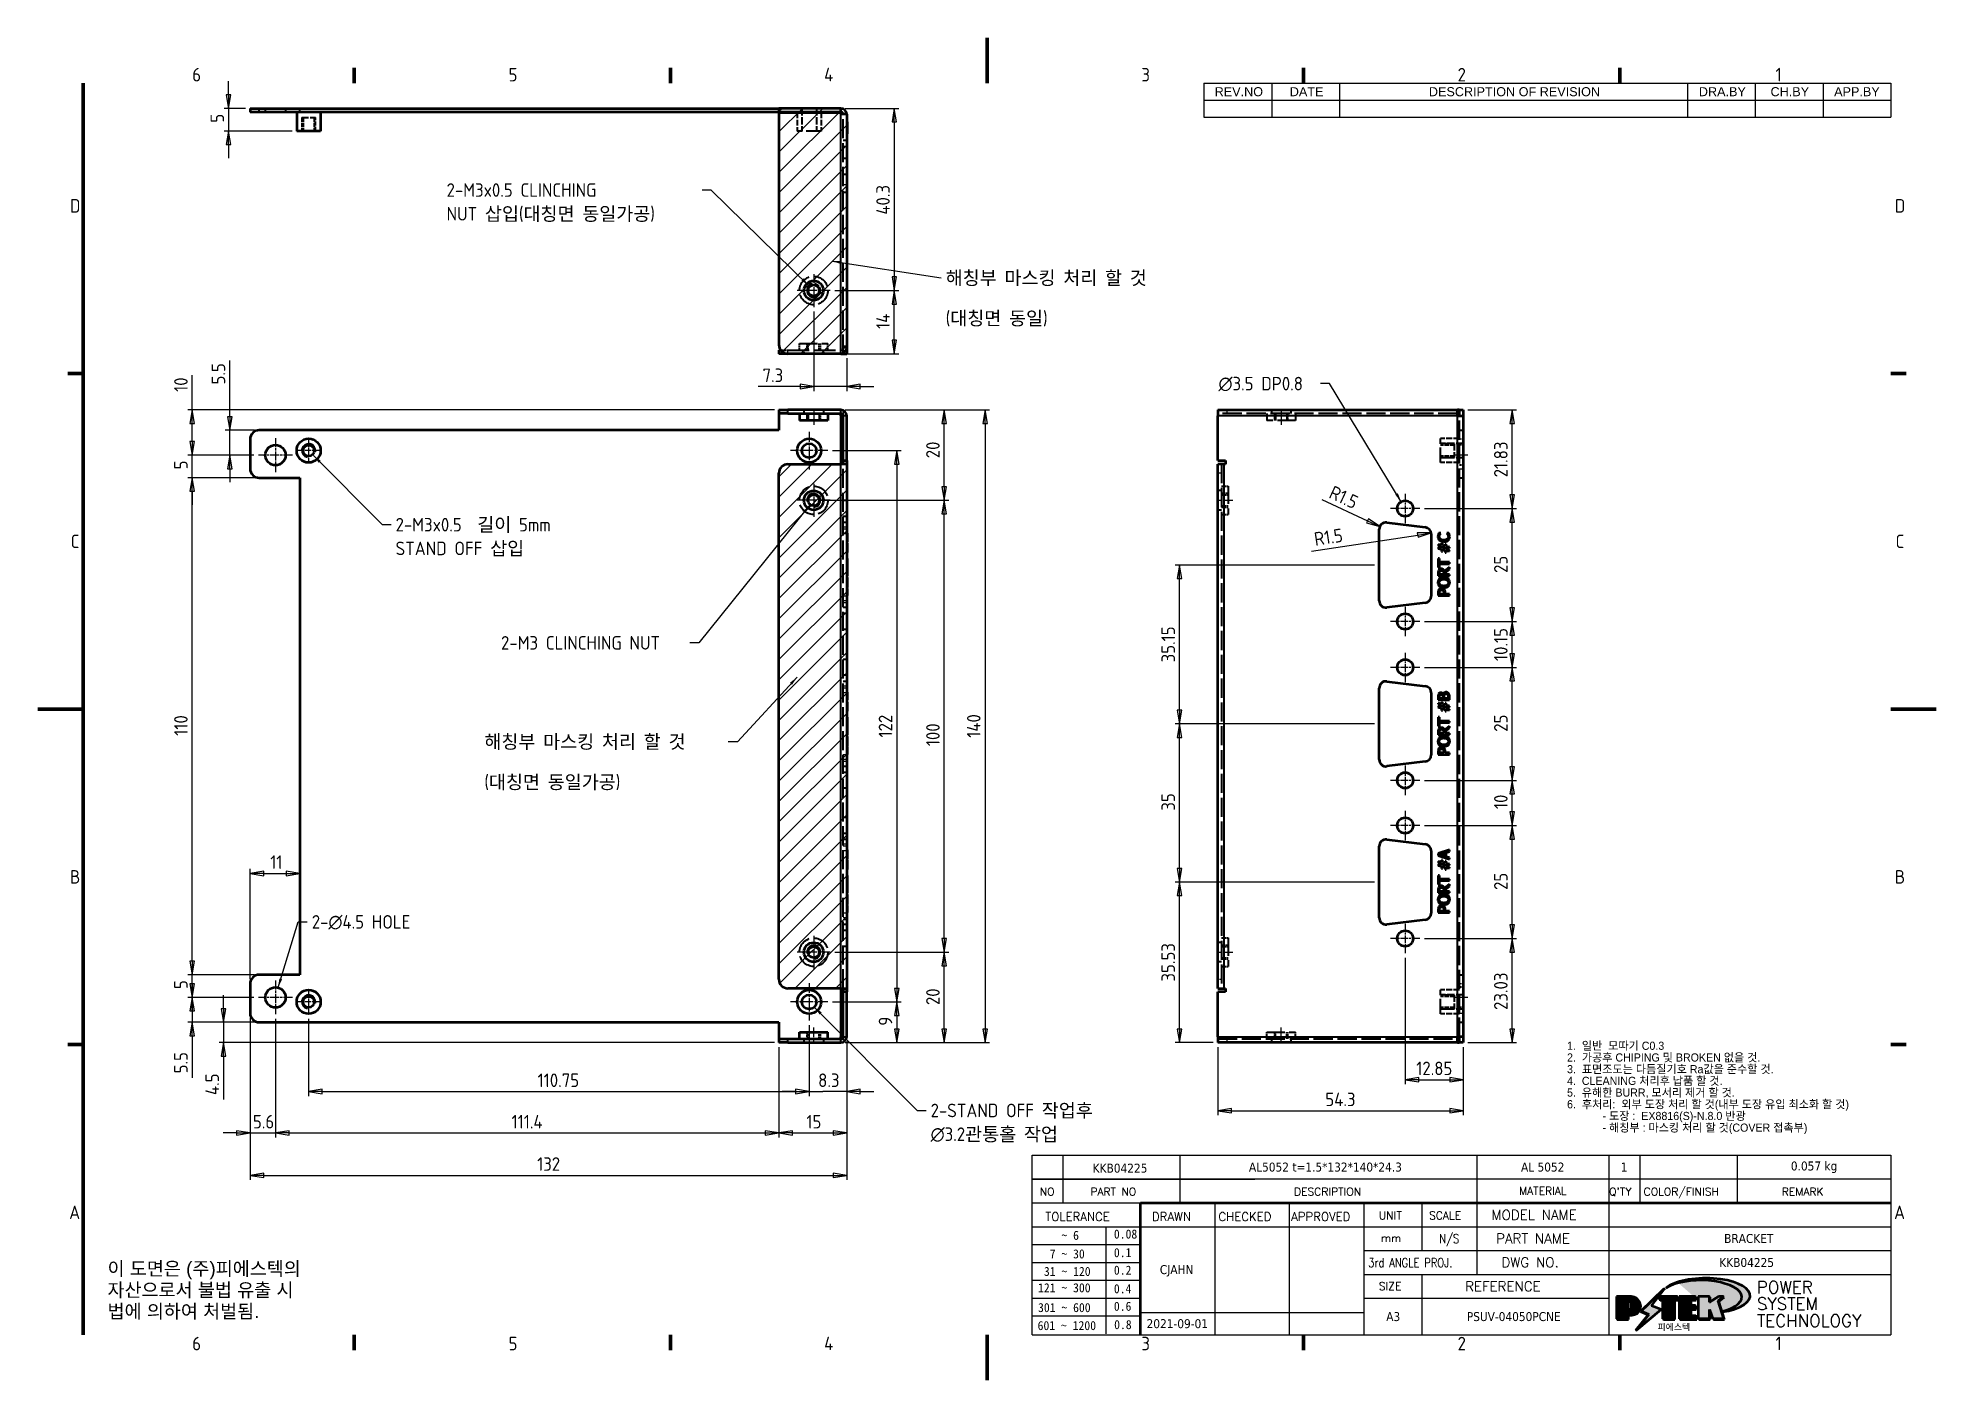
# Model space of a CAD drawing. Header units: millimetres. Extents: x 0 to 420, y 0 to 297.
import ezdxf
from ezdxf.enums import TextEntityAlignment as Align

# ---------------------------------------------------------------- set-up
doc = ezdxf.new("R2010")
doc.units = ezdxf.units.MM
doc.linetypes.add('CHAIN', pattern=[0.3543, 0.2362, -0.0295, 0.0591, -0.0295])
doc.linetypes.add('DASHED', pattern=[0.2067, 0.1654, -0.0413])
doc.layers.get('0').update_dxf_attribs({"lineweight": 25})
for name, color, linetype, lineweight in [('가려진 것(ISO)', 5, 'DASHED', 35), ('가려진 좁은 것(ISO)', 5, 'DASHED', 25), ('가시적인 것(ISO)', 7, 'Continuous', 50), ('가시적인 좁은 것(ISO)', 1, 'Continuous', 35), ('경계(ISO)', 7, 'Continuous', 70), ('기호(ISO)', 7, 'Continuous', 25), ('스케치 형상(ISO)', 7, 'Continuous', 25), ('제목(ISO)', 5, 'Continuous', 50), ('중심 표식(ISO)', 1, 'Continuous', 25), ('중심선(ISO)', 1, 'Continuous', 25), ('치수(ISO)', 7, 'Continuous', 25), ('해치(ISO)', 1, 'Continuous', 18)]:
    doc.layers.add(name, color=color, linetype=linetype, lineweight=lineweight)
doc.styles.add('HAN_291', font='')
doc.styles.add('HAN_370', font='', dxfattribs={"width": 2})
doc.styles.add('ISO Proportional', font='arial.ttf')
doc.styles.add('ISO ProportionalPSTEK', font='isocp.shx')
doc.styles.add('RC_284', font='ROMANC.shx')
doc.styles.add('RC_287', font='ROMANC.shx')
doc.styles.add('RC_292', font='ROMANC.shx')
doc.styles.add('ROMANT_294', font='romant.shx')
doc.styles.add('주 문자 (JIS)', font='arial.ttf')
doc.styles.add('텍스트 스타일333', font='ROMANC.shx', dxfattribs={"width": 0.8})
doc.styles.add('텍스트 스타일359', font='tahoma.ttf')
doc.styles.get('HAN_291').set_extended_font_data('GulimChe')
doc.styles.get('HAN_370').set_extended_font_data('GulimChe')
doc.dimstyles.new('PSTEK', dxfattribs={"dimtxt": 3, "dimasz": 3, "dimexe": 1, "dimexo": 1, "dimgap": 1, "dimtad": 1, "dimrnd": 1e-08, "dimdsep": 46, "dimtxsty": 'ISO ProportionalPSTEK', "dimblk": 'Filled-1', "dimcen": 0.09, "dimdle": 10, "dimclrd": 3, "dimclre": 3, "dimclrt": 1, "dimadec": 1, "dimazin": 2, "dimtfac": 1, "dimtmove": 0, "dimatfit": 3, "dimfxl": 0, "dimtolj": 1, "dimlwd": -1, "dimlwe": -1, "dimarcsym": 0})
doc.dimstyles.new('PSTEK$7', dxfattribs={"dimtxt": 3, "dimasz": 2, "dimexe": 1, "dimexo": 1, "dimgap": 1, "dimtad": 1, "dimrnd": 1e-08, "dimdsep": 46, "dimtxsty": 'ISO ProportionalPSTEK', "dimblk": 'Filled-1', "dimcen": 0.09, "dimdle": 10, "dimclrd": 3, "dimclre": 3, "dimclrt": 1, "dimadec": 1, "dimazin": 2, "dimtfac": 1, "dimtmove": 0, "dimatfit": 3, "dimfxl": 0, "dimtolj": 1, "dimlwd": -1, "dimlwe": -1, "dimarcsym": 0})
pattern_1 = [(45, (0, 0), (-2.245064, 2.245064), [])]

msp = doc.modelspace()

# ---------------------------------------------------------------- texts
at = {"layer": '기호(ISO)', "color": 1, "char_height": 3, "attachment_point": 1, "style": 'ISO ProportionalPSTEK'}
for s, insert, width, line_spacing_factor in [('{2-M3x0.5 CLINCHING \\PNUT 삽입(대칭면 동일가공)}', (90.419, 264.843), 55.56204, 1.05), ('{\\fISOCP|b0|i0;\\H3.0000;해칭부 마스킹 처리 할 것 \\P(대칭면 동일)}', (200.858, 245.4), 52.97378, 1.78626), ('{\\fAIGDT|b0|i0;\\H3.0000;n\\fisocp|b0|i0;\\H3.0000;3.5 DP0.8}', (261.219, 222.006), 21.5792, 0.525), ('{2-M3x0.5  길이 5mm\\PSTAND OFF 삽입}', (79.133, 190.794), 40.00034, 1.05), ('{2-M3 CLINCHING NUT}', (102.463, 164.638), 40.74791, 0.525), ('{\\fISOCP|b0|i0;\\H3.0000;해칭부 마스킹 처리 할 것 \\P(대칭면 동일가공)}', (98.781, 142.769), 52.97378, 1.78626), ('{2-\\fAIGDT|b0|i0;\\H3.0000;n\\fisocp|b0|i0;\\H3.0000;4.5 HOLE}', (60.598, 102.889), 25.62402, 0.525), ('{2-STAND OFF 작업후 \\P\\fAIGDT|b0|i0;\\H3.0000;n\\fisocp|b0|i0;\\H3.0000;3.2관통홀 작업 }', (197.52, 61.156), 44.00542, 1.05)]:
    msp.add_mtext(s, dxfattribs=dict(at, insert=insert, width=width, line_spacing_factor=line_spacing_factor))
at = {"layer": '기호(ISO)', "color": 7, "insert": (15.395, 26.156), "char_height": 3, "width": 51.24014, "attachment_point": 1, "line_spacing_factor": 0.944221, "style": 'ISO Proportional'}
msp.add_mtext('{\\fArial|b0|i0;이 도면은 (주)피에스텍의\\P자산으로서 불법 유출 시 \\P법에 의하여 처벌됨.}', dxfattribs=at)

# ---------------------------------------------------------------- blocks, each defined once
blk = doc.blocks.new('경계 Default Border')
at = {"layer": '경계(ISO)'}
for p, q in [((70, 287), (70, 290.4)), ((140, 287), (140, 290.4)), ((280, 287), (280, 290.4)), ((350, 287), (350, 290.4)), ((10, 222.75), (6.6, 222.75)), ((410, 222.75), (413.4, 222.75)), ((10, 74.25), (6.6, 74.25)), ((410, 74.25), (413.4, 74.25)), ((70, 10), (70, 6.6)), ((140, 10), (140, 6.6)), ((280, 10), (280, 6.6)), ((350, 10), (350, 6.6))]:
    blk.add_line(p, q, dxfattribs=at)
at = {"layer": '경계(ISO)', "flags": 128}
for points in [[(210, 297), (210, 287)], [(10, 10), (10, 287)], [(0, 148.5), (10, 148.5)], [(420, 148.5), (410, 148.5)], [(210, 0), (210, 10)]]:
    blk.add_lwpolyline(points, dxfattribs=at)
at = {"layer": '경계(ISO)', "color": 1, "char_height": 3, "attachment_point": 7, "style": 'ISO ProportionalPSTEK'}
for s, insert in [('6', (34.14, 287.37)), ('5', (104.14, 287.37)), ('4', (173.97, 287.4)), ('3', (244.17, 287.37)), ('2', (314.13, 287.37)), ('1', (384.49, 287.4)), ('D', (7.08, 258.35)), ('D', (410.88, 258.35)), ('C', (7.24, 184.1)), ('C', (411.04, 184.1)), ('B', (7.08, 109.85)), ('B', (410.88, 109.85)), ('A', (6.91, 35.62)), ('A', (410.71, 35.62)), ('6', (34.14, 6.57)), ('5', (104.14, 6.57)), ('4', (173.97, 6.6)), ('3', (244.17, 6.57)), ('2', (314.13, 6.57)), ('1', (384.49, 6.6))]:
    blk.add_mtext(s, dxfattribs=dict(at, insert=insert))
blk = doc.blocks.new('제목 블록 PSTEK')
for color, points in [(252, [(317.22, 17.06), (322.03, 21.63), (322.28, 21.94), (317.05, 16.98), (318.75, 16.19), (316, 12.72), (316.34, 13), (318.92, 16.27)]), (5, [(321.62, 17.42), (319.53, 18.25), (322.45, 22.02), (317.22, 17.06), (318.92, 16.27), (316.17, 12.8)]), (1, [(324.48, 19.61), (325.24, 19.61), (325.24, 20.26), (321.23, 20.26), (321.23, 19.61), (321.98, 19.61), (321.98, 15.34), (324.48, 15.34)]), (252, [(321.98, 19.61), (321.4, 19.61), (321.4, 19.46), (321.98, 19.46)]), (252, [(324.66, 19.46), (325.42, 19.46), (325.42, 20.11), (325.24, 20.11), (325.24, 19.61), (324.48, 19.61), (324.48, 15.34), (322.16, 15.34), (322.16, 15.19), (324.66, 15.19)]), (1, [(329.23, 20.26), (325.66, 20.26), (325.66, 15.34), (329.36, 15.34), (329.36, 15.99), (328.11, 15.99), (328.11, 17.56), (329.23, 17.56), (329.23, 18.26), (328.11, 18.26), (328.11, 19.61), (329.23, 19.61)]), (252, [(328.29, 19.46), (329.41, 19.46), (329.41, 20.11), (329.23, 20.11), (329.23, 19.61), (328.11, 19.61), (328.11, 18.26), (328.29, 18.26)]), (252, [(328.29, 17.42), (329.41, 17.42), (329.41, 18.11), (329.23, 18.11), (329.23, 17.56), (328.11, 17.56), (328.11, 15.99), (328.29, 15.99)]), (1, [(332.33, 20.26), (329.86, 20.26), (329.86, 15.34), (332.33, 15.34), (332.33, 17.43), (333.07, 15.34), (335.49, 15.34), (334.25, 19.31), (335.44, 20.26), (334.31, 20.26), (332.33, 19)]), (252, [(332.51, 16.93), (332.33, 17.43), (332.33, 15.34), (330.04, 15.34), (330.04, 15.19), (332.51, 15.19)]), (252, [(332.51, 20.11), (332.33, 20.11), (332.33, 19), (332.51, 19.11)]), (252, [(335.62, 20.11), (335.25, 20.11), (334.25, 19.31), (335.49, 15.34), (333.2, 15.34), (333.25, 15.19), (335.66, 15.19), (334.43, 19.16)]), (252, [(329.54, 15.85), (329.36, 15.85), (329.36, 15.34), (325.83, 15.34), (325.83, 15.19), (329.54, 15.19)])]:
    blk.add_hatch(color=color).paths.add_polyline_path(points)
h = blk.add_hatch(color=1)
edge = h.paths.add_edge_path(flags=0)
edge.add_line((314.22, 19.61), (314.22, 17))
edge.add_line((314.22, 17), (314.35, 17))
edge.add_arc((314.35, 17.65), 0.651, 270, 360)
edge.add_line((315, 17.65), (315, 18.96))
edge.add_arc((314.35, 18.96), 0.651, 0, 90)
edge.add_line((314.35, 19.61), (314.22, 19.61))
edge = h.paths.add_edge_path()
edge.add_arc((314.98, 18.29), 1.97, 270, 450)
edge.add_line((314.98, 20.26), (311.77, 20.26))
edge.add_line((311.77, 20.26), (311.77, 15.34))
edge.add_line((311.77, 15.34), (314.22, 15.34))
edge.add_line((314.22, 15.34), (314.22, 16.32))
edge.add_line((314.22, 16.32), (314.98, 16.32))
h = blk.add_hatch(color=252)
edge = h.paths.add_edge_path()
edge.add_arc((314.98, 18.29), 1.97, 270, 406.8279)
edge.add_arc((315.16, 18.14), 1.97, -90, 53.561, ccw=False)
edge.add_line((315.16, 16.17), (314.4, 16.17))
edge.add_line((314.4, 16.17), (314.4, 15.19))
edge.add_line((314.4, 15.19), (311.94, 15.19))
edge.add_line((311.94, 15.19), (311.94, 15.34))
edge.add_line((311.94, 15.34), (314.22, 15.34))
edge.add_line((314.22, 15.34), (314.22, 16.32))
edge.add_line((314.22, 16.32), (314.98, 16.32))
h = blk.add_hatch(color=252)
edge = h.paths.add_edge_path()
edge.add_line((314.4, 19.46), (314.53, 19.46))
edge.add_arc((314.53, 18.81), 0.651, 60.4189, 90, ccw=False)
edge.add_arc((314.35, 18.96), 0.651, 39.9699, 90)
edge.add_line((314.35, 19.61), (314.22, 19.61))
edge.add_line((314.22, 19.61), (314.22, 17))
edge.add_line((314.22, 17), (314.35, 17))
edge.add_arc((314.35, 17.65), 0.651, 270, 274.6931)
edge.add_line((314.4, 17), (314.4, 19.46))
at = {"layer": '해치(ISO)'}
h = blk.add_hatch(color=140, dxfattribs=at)
edge = h.paths.add_edge_path()
edge.add_ellipse((330.37, 20.16), major_axis=(9.1, 0), ratio=0.40699, start_angle=301.3098, end_angle=507.7437)
edge.add_ellipse((331.53, 20.46), major_axis=(-9.82, 0), ratio=0.39426, start_angle=111.5121, end_angle=334.4703, ccw=False)
edge.add_line((335.14, 16.86), (335.1, 16.99))
at = {"color": 180}
for p, q in [((182.48, 11.79), (182.48, 51.57)), ((182.48, 51.57), (372.48, 51.57)), ((189.27, 51.57), (189.27, 41.01)), ((215.22, 41.01), (215.22, 51.57)), ((280.88, 51.57), (280.88, 41.01)), ((310.09, 51.57), (310.09, 41.01)), ((316.9, 51.57), (316.9, 41.01)), ((338.46, 51.57), (338.46, 41.01)), ((372.48, 51.57), (372.48, 11.79)), ((182.48, 46.29), (372.48, 46.29)), ((182.48, 41.01), (206.45, 41.01)), ((222.94, 11.79), (222.94, 41.01)), ((239.43, 11.79), (239.43, 41.01)), ((255.92, 11.79), (255.92, 41.01)), ((268.69, 41.01), (268.69, 30.45)), ((280.88, 41.01), (280.88, 25.17)), ((310.09, 41.01), (310.09, 11.79)), ((182.48, 35.73), (206.45, 35.73)), ((198.86, 12.03), (198.86, 35.73)), ((206.45, 35.73), (372.48, 35.73)), ((182.48, 31.78), (206.45, 31.78)), ((255.92, 30.45), (372.48, 30.45)), ((182.48, 27.83), (206.45, 27.83)), ((182.48, 23.88), (206.45, 23.88)), ((255.92, 25.17), (372.48, 25.17)), ((268.69, 25.17), (268.69, 11.79)), ((182.48, 19.93), (206.45, 19.93)), ((255.92, 19.89), (310.09, 19.89)), ((182.48, 15.98), (206.45, 15.98)), ((206.45, 16.74), (255.92, 16.74)), ((182.48, 11.79), (372.48, 11.79))]:
    blk.add_line(p, q, dxfattribs=at)
at = {"color": 7, "linetype": 'Continuous', "lineweight": 25}
blk.add_line((182.48, 46.28), (231.73, 46.28), dxfattribs=at)
at = {"color": 7, "lineweight": 50}
for p, q in [((206.45, 11.79), (206.45, 41.01)), ((206.45, 41.01), (372.48, 41.01))]:
    blk.add_line(p, q, dxfattribs=at)
at = {"color": 7}
for p, q in [((322.28, 21.94), (317.05, 16.98)), ((322.45, 22.02), (317.22, 17.06)), ((317.22, 17.06), (322.03, 21.63)), ((319.53, 18.25), (322.45, 22.02)), ((322.03, 21.63), (322.28, 21.94)), ((314.98, 20.26), (311.77, 20.26)), ((311.77, 20.26), (311.77, 15.34)), ((314.98, 20.26), (311.77, 20.26)), ((311.77, 20.26), (311.77, 15.34)), ((314.22, 17), (314.22, 19.61)), ((314.22, 19.61), (314.35, 19.61)), ((314.35, 19.61), (314.22, 19.61)), ((314.22, 19.61), (314.22, 17)), ((314.22, 17), (314.22, 19.61)), ((314.22, 19.61), (314.35, 19.61)), ((314.35, 17), (314.22, 17)), ((314.22, 17), (314.35, 17)), ((314.35, 17), (314.22, 17)), ((314.4, 19.46), (314.53, 19.46)), ((314.4, 17), (314.4, 19.46)), ((315, 18.96), (315, 17.65)), ((315, 18.96), (315, 17.65)), ((316.17, 12.8), (321.62, 17.42)), ((317.05, 16.98), (318.75, 16.19)), ((318.92, 16.27), (317.22, 17.06)), ((317.22, 17.06), (318.92, 16.27)), ((321.62, 17.42), (319.53, 18.25)), ((325.24, 20.26), (321.23, 20.26)), ((321.23, 20.26), (321.23, 19.61)), ((325.24, 20.26), (321.23, 20.26)), ((321.23, 20.26), (321.23, 19.61)), ((321.23, 19.61), (321.98, 19.61)), ((321.23, 19.61), (321.98, 19.61)), ((321.4, 19.61), (321.4, 19.46)), ((321.98, 19.61), (321.4, 19.61)), ((321.4, 19.46), (321.98, 19.46)), ((321.98, 19.61), (321.98, 15.34)), ((321.98, 19.46), (321.98, 19.61)), ((321.98, 19.61), (321.98, 15.34)), ((324.48, 19.61), (325.24, 19.61)), ((324.48, 15.34), (324.48, 19.61)), ((325.24, 19.61), (324.48, 19.61)), ((324.48, 19.61), (324.48, 15.34)), ((324.48, 19.61), (325.24, 19.61)), ((324.48, 15.34), (324.48, 19.61)), ((324.66, 19.46), (325.42, 19.46)), ((324.66, 15.19), (324.66, 19.46)), ((325.24, 19.61), (325.24, 20.26)), ((325.24, 19.61), (325.24, 20.26)), ((325.42, 20.11), (325.24, 20.11)), ((325.24, 20.11), (325.24, 19.61)), ((325.42, 19.46), (325.42, 20.11)), ((329.23, 20.26), (325.66, 20.26)), ((325.66, 20.26), (325.66, 15.34)), ((325.66, 20.26), (325.66, 15.34)), ((329.23, 20.26), (325.66, 20.26)), ((328.11, 18.26), (328.11, 19.61)), ((328.11, 19.61), (329.23, 19.61)), ((329.23, 19.61), (328.11, 19.61)), ((328.11, 19.61), (328.11, 18.26)), ((328.11, 18.26), (328.11, 19.61)), ((328.11, 19.61), (329.23, 19.61)), ((329.23, 18.26), (328.11, 18.26)), ((328.11, 18.26), (328.29, 18.26)), ((329.23, 18.26), (328.11, 18.26)), ((328.11, 17.56), (329.23, 17.56)), ((328.11, 15.99), (328.11, 17.56)), ((329.23, 17.56), (328.11, 17.56)), ((328.11, 17.56), (328.11, 15.99)), ((328.11, 17.56), (329.23, 17.56)), ((328.11, 15.99), (328.11, 17.56)), ((328.29, 18.26), (328.29, 19.46)), ((328.29, 19.46), (329.41, 19.46)), ((328.29, 15.99), (328.29, 17.42)), ((328.29, 17.42), (329.41, 17.42)), ((329.23, 19.61), (329.23, 20.26)), ((329.23, 19.61), (329.23, 20.26)), ((329.41, 20.11), (329.23, 20.11)), ((329.23, 20.11), (329.23, 19.61)), ((329.23, 17.56), (329.23, 18.26)), ((329.23, 17.56), (329.23, 18.26)), ((329.41, 18.11), (329.23, 18.11)), ((329.23, 18.11), (329.23, 17.56)), ((329.41, 19.46), (329.41, 20.11)), ((329.41, 17.42), (329.41, 18.11)), ((332.33, 20.26), (329.86, 20.26)), ((329.86, 20.26), (329.86, 15.34)), ((329.86, 20.26), (329.86, 15.34)), ((332.33, 20.26), (329.86, 20.26)), ((334.31, 20.26), (332.33, 19)), ((332.33, 19), (332.33, 20.26)), ((334.31, 20.26), (332.33, 19)), ((332.33, 19), (332.33, 20.26)), ((332.51, 20.11), (332.33, 20.11)), ((332.33, 20.11), (332.33, 19)), ((332.33, 19), (332.51, 19.11)), ((332.33, 17.43), (333.07, 15.34)), ((332.33, 15.34), (332.33, 17.43)), ((332.51, 16.93), (332.33, 17.43)), ((332.33, 17.43), (332.33, 15.34)), ((332.33, 17.43), (333.07, 15.34)), ((332.33, 15.34), (332.33, 17.43)), ((332.51, 19.11), (332.51, 20.11)), ((332.51, 15.19), (332.51, 16.93)), ((334.25, 19.31), (335.44, 20.26)), ((334.25, 19.31), (335.44, 20.26)), ((335.25, 20.11), (334.25, 19.31)), ((335.49, 15.34), (334.25, 19.31)), ((334.25, 19.31), (335.49, 15.34)), ((335.49, 15.34), (334.25, 19.31)), ((335.44, 20.26), (334.31, 20.26)), ((335.44, 20.26), (334.31, 20.26)), ((334.43, 19.16), (335.62, 20.11)), ((335.66, 15.19), (334.43, 19.16)), ((335.62, 20.11), (335.25, 20.11)), ((345.04, 17.5), (344.99, 17.69)), ((311.77, 15.34), (314.22, 15.34)), ((311.77, 15.34), (314.22, 15.34)), ((314.22, 15.34), (311.94, 15.34)), ((311.94, 15.34), (311.94, 15.19)), ((311.94, 15.19), (314.4, 15.19)), ((314.22, 16.32), (314.98, 16.32)), ((314.22, 15.34), (314.22, 16.32)), ((314.98, 16.32), (314.22, 16.32)), ((314.22, 16.32), (314.22, 15.34)), ((314.22, 16.32), (314.98, 16.32)), ((314.22, 15.34), (314.22, 16.32)), ((314.4, 16.17), (315.16, 16.17)), ((314.4, 15.19), (314.4, 16.17)), ((318.75, 16.19), (316, 12.72)), ((316, 12.72), (316.34, 13)), ((318.92, 16.27), (316.17, 12.8)), ((316.34, 13), (318.92, 16.27)), ((321.98, 15.34), (324.48, 15.34)), ((321.98, 15.34), (324.48, 15.34)), ((324.48, 15.34), (322.16, 15.34)), ((322.16, 15.34), (322.16, 15.19)), ((322.16, 15.19), (324.66, 15.19)), ((325.66, 15.34), (329.36, 15.34)), ((325.66, 15.34), (329.36, 15.34)), ((329.36, 15.34), (325.83, 15.34)), ((325.83, 15.34), (325.83, 15.19)), ((325.83, 15.19), (329.54, 15.19)), ((329.36, 15.99), (328.11, 15.99)), ((328.11, 15.99), (328.29, 15.99)), ((329.36, 15.99), (328.11, 15.99)), ((329.36, 15.34), (329.36, 15.99)), ((329.36, 15.34), (329.36, 15.99)), ((329.54, 15.85), (329.36, 15.85)), ((329.36, 15.85), (329.36, 15.34)), ((329.54, 15.19), (329.54, 15.85)), ((329.86, 15.34), (332.33, 15.34)), ((329.86, 15.34), (332.33, 15.34)), ((332.33, 15.34), (330.04, 15.34)), ((330.04, 15.34), (330.04, 15.19)), ((330.04, 15.19), (332.51, 15.19)), ((333.07, 15.34), (335.49, 15.34)), ((333.07, 15.34), (335.49, 15.34)), ((335.49, 15.34), (333.2, 15.34)), ((333.2, 15.34), (333.25, 15.19)), ((333.25, 15.19), (335.66, 15.19))]:
    blk.add_line(p, q, dxfattribs=at)
at = {"color": 5}
for p, q in [((322.45, 22.02), (317.22, 17.06)), ((319.53, 18.25), (322.45, 22.02)), ((316.17, 12.8), (321.62, 17.42)), ((317.22, 17.06), (318.92, 16.27)), ((321.62, 17.42), (319.53, 18.25)), ((318.92, 16.27), (316.17, 12.8))]:
    blk.add_line(p, q, dxfattribs=at)
at = {"color": 1}
for p, q in [((314.98, 20.26), (311.77, 20.26)), ((311.77, 20.26), (311.77, 15.34)), ((314.22, 17), (314.22, 19.61)), ((314.22, 19.61), (314.35, 19.61)), ((314.35, 17), (314.22, 17)), ((315, 18.96), (315, 17.65)), ((325.24, 20.26), (321.23, 20.26)), ((321.23, 20.26), (321.23, 19.61)), ((321.23, 19.61), (321.98, 19.61)), ((321.98, 19.61), (321.98, 15.34)), ((324.48, 19.61), (325.24, 19.61)), ((324.48, 15.34), (324.48, 19.61)), ((325.24, 19.61), (325.24, 20.26)), ((329.23, 20.26), (325.66, 20.26)), ((325.66, 20.26), (325.66, 15.34)), ((328.11, 18.26), (328.11, 19.61)), ((328.11, 19.61), (329.23, 19.61)), ((329.23, 18.26), (328.11, 18.26)), ((328.11, 17.56), (329.23, 17.56)), ((328.11, 15.99), (328.11, 17.56)), ((329.23, 19.61), (329.23, 20.26)), ((329.23, 17.56), (329.23, 18.26)), ((332.33, 20.26), (329.86, 20.26)), ((329.86, 20.26), (329.86, 15.34)), ((334.31, 20.26), (332.33, 19)), ((332.33, 19), (332.33, 20.26)), ((332.33, 17.43), (333.07, 15.34)), ((332.33, 15.34), (332.33, 17.43)), ((334.25, 19.31), (335.44, 20.26)), ((335.49, 15.34), (334.25, 19.31)), ((335.44, 20.26), (334.31, 20.26)), ((311.77, 15.34), (314.22, 15.34)), ((314.22, 16.32), (314.98, 16.32)), ((314.22, 15.34), (314.22, 16.32)), ((321.98, 15.34), (324.48, 15.34)), ((325.66, 15.34), (329.36, 15.34)), ((329.36, 15.99), (328.11, 15.99)), ((329.36, 15.34), (329.36, 15.99)), ((329.86, 15.34), (332.33, 15.34)), ((333.07, 15.34), (335.49, 15.34))]:
    blk.add_line(p, q, dxfattribs=at)
at = {"color": 7}
for centre, radius, start, end in [((314.35, 18.96), 0.651, 0, 90), ((314.35, 18.96), 0.651, 39.9699, 90), ((314.35, 18.96), 0.651, 0, 90), ((314.35, 17.65), 0.651, 270, 0), ((314.35, 17.65), 0.651, 270, 0), ((314.35, 17.65), 0.651, 270, 274.6931), ((314.53, 18.81), 0.651, 60.4189, 90), ((314.98, 18.29), 1.97, 270, 90), ((314.98, 18.29), 1.97, 270, 90), ((314.98, 18.29), 1.97, 270, 46.8279), ((315.16, 18.14), 1.97, 270, 53.561)]:
    blk.add_arc(centre, radius, start, end, dxfattribs=at)
at = {"color": 1}
for centre, radius, start, end in [((314.35, 18.96), 0.651, 0, 90), ((314.35, 17.65), 0.651, 270, 0), ((314.98, 18.29), 1.97, 270, 90)]:
    blk.add_arc(centre, radius, start, end, dxfattribs=at)
at = {"layer": '제목(ISO)'}
for p, q in [((322.28, 21.94), (317.05, 16.98)), ((322.45, 22.02), (317.22, 17.06)), ((317.22, 17.06), (322.03, 21.63)), ((319.53, 18.25), (322.45, 22.02)), ((322.03, 21.63), (322.28, 21.94)), ((314.98, 20.26), (311.77, 20.26)), ((311.77, 20.26), (311.77, 15.34)), ((314.22, 17), (314.22, 19.61)), ((314.22, 19.61), (314.35, 19.61)), ((314.35, 19.61), (314.22, 19.61)), ((314.22, 19.61), (314.22, 17)), ((314.35, 17), (314.22, 17)), ((314.22, 17), (314.35, 17)), ((314.4, 19.46), (314.53, 19.46)), ((314.4, 17), (314.4, 19.46)), ((315, 18.96), (315, 17.65)), ((316.17, 12.8), (321.62, 17.42)), ((317.05, 16.98), (318.75, 16.19)), ((317.22, 17.06), (318.92, 16.27)), ((318.92, 16.27), (317.22, 17.06)), ((321.62, 17.42), (319.53, 18.25)), ((325.24, 20.26), (321.23, 20.26)), ((321.23, 20.26), (321.23, 19.61)), ((321.23, 19.61), (321.98, 19.61)), ((321.98, 19.61), (321.4, 19.61)), ((321.4, 19.61), (321.4, 19.46)), ((321.4, 19.46), (321.98, 19.46)), ((321.98, 19.61), (321.98, 15.34)), ((321.98, 19.46), (321.98, 19.61)), ((324.48, 19.61), (325.24, 19.61)), ((324.48, 15.34), (324.48, 19.61)), ((325.24, 19.61), (324.48, 19.61)), ((324.48, 19.61), (324.48, 15.34)), ((324.66, 19.46), (325.42, 19.46)), ((324.66, 15.19), (324.66, 19.46)), ((325.24, 19.61), (325.24, 20.26)), ((325.42, 20.11), (325.24, 20.11)), ((325.24, 20.11), (325.24, 19.61)), ((325.42, 19.46), (325.42, 20.11)), ((329.23, 20.26), (325.66, 20.26)), ((325.66, 20.26), (325.66, 15.34)), ((328.11, 18.26), (328.11, 19.61)), ((328.11, 19.61), (329.23, 19.61)), ((329.23, 19.61), (328.11, 19.61)), ((328.11, 19.61), (328.11, 18.26)), ((329.23, 18.26), (328.11, 18.26)), ((328.11, 18.26), (328.29, 18.26)), ((328.11, 15.99), (328.11, 17.56)), ((328.11, 17.56), (329.23, 17.56)), ((329.23, 17.56), (328.11, 17.56)), ((328.11, 17.56), (328.11, 15.99)), ((328.29, 19.46), (329.41, 19.46)), ((328.29, 18.26), (328.29, 19.46)), ((328.29, 17.42), (329.41, 17.42)), ((328.29, 15.99), (328.29, 17.42)), ((329.23, 19.61), (329.23, 20.26)), ((329.41, 20.11), (329.23, 20.11)), ((329.23, 20.11), (329.23, 19.61)), ((329.23, 17.56), (329.23, 18.26)), ((329.41, 18.11), (329.23, 18.11)), ((329.23, 18.11), (329.23, 17.56)), ((329.41, 19.46), (329.41, 20.11)), ((329.41, 17.42), (329.41, 18.11)), ((332.33, 20.26), (329.86, 20.26)), ((329.86, 20.26), (329.86, 15.34)), ((334.31, 20.26), (332.33, 19)), ((332.33, 19), (332.33, 20.26)), ((332.51, 20.11), (332.33, 20.11)), ((332.33, 20.11), (332.33, 19)), ((332.33, 19), (332.51, 19.11)), ((332.33, 15.34), (332.33, 17.43)), ((332.33, 17.43), (333.07, 15.34)), ((332.51, 16.93), (332.33, 17.43)), ((332.33, 17.43), (332.33, 15.34)), ((332.51, 19.11), (332.51, 20.11)), ((332.51, 15.19), (332.51, 16.93)), ((334.25, 19.31), (335.44, 20.26)), ((335.25, 20.11), (334.25, 19.31)), ((335.49, 15.34), (334.25, 19.31)), ((334.25, 19.31), (335.49, 15.34)), ((335.44, 20.26), (334.31, 20.26)), ((334.43, 19.16), (335.62, 20.11)), ((335.66, 15.19), (334.43, 19.16)), ((335.62, 20.11), (335.25, 20.11)), ((311.77, 15.34), (314.22, 15.34)), ((314.22, 15.34), (311.94, 15.34)), ((311.94, 15.34), (311.94, 15.19)), ((311.94, 15.19), (314.4, 15.19)), ((314.22, 15.34), (314.22, 16.32)), ((314.22, 16.32), (314.98, 16.32)), ((314.98, 16.32), (314.22, 16.32)), ((314.22, 16.32), (314.22, 15.34)), ((314.4, 15.19), (314.4, 16.17)), ((314.4, 16.17), (315.16, 16.17)), ((318.75, 16.19), (316, 12.72)), ((316, 12.72), (316.34, 13)), ((318.92, 16.27), (316.17, 12.8)), ((316.34, 13), (318.92, 16.27)), ((321.98, 15.34), (324.48, 15.34)), ((324.48, 15.34), (322.16, 15.34)), ((322.16, 15.34), (322.16, 15.19)), ((322.16, 15.19), (324.66, 15.19)), ((325.66, 15.34), (329.36, 15.34)), ((329.36, 15.34), (325.83, 15.34)), ((325.83, 15.34), (325.83, 15.19)), ((325.83, 15.19), (329.54, 15.19)), ((329.36, 15.99), (328.11, 15.99)), ((328.11, 15.99), (328.29, 15.99)), ((329.36, 15.34), (329.36, 15.99)), ((329.54, 15.85), (329.36, 15.85)), ((329.36, 15.85), (329.36, 15.34)), ((329.54, 15.19), (329.54, 15.85)), ((329.86, 15.34), (332.33, 15.34)), ((332.33, 15.34), (330.04, 15.34)), ((330.04, 15.34), (330.04, 15.19)), ((330.04, 15.19), (332.51, 15.19)), ((333.07, 15.34), (335.49, 15.34)), ((335.49, 15.34), (333.2, 15.34)), ((333.2, 15.34), (333.25, 15.19)), ((333.25, 15.19), (335.66, 15.19))]:
    blk.add_line(p, q, dxfattribs=at)
at = {"layer": '제목(ISO)', "color": 4}
blk.add_line((335.14, 16.86), (335.1, 16.99), dxfattribs=at)
at = {"layer": '제목(ISO)'}
for centre, radius, start, end in [((314.35, 18.96), 0.651, 0, 90), ((314.35, 18.96), 0.651, 39.9699, 90), ((314.35, 17.65), 0.651, 270, 0), ((314.35, 17.65), 0.651, 270, 274.6931), ((314.53, 18.81), 0.651, 60.4189, 90), ((314.98, 18.29), 1.97, 46.8279, 90), ((314.98, 18.29), 1.97, 270, 46.8279), ((314.98, 18.29), 1.97, 270, 46.8279), ((315.16, 18.14), 1.97, 270, 53.561)]:
    blk.add_arc(centre, radius, start, end, dxfattribs=at)
at = {"layer": '제목(ISO)', "color": 4}
for centre, major_axis, ratio, start_param, end_param in [((331.53, 20.46), (9.82, 0), 0.39426, 5.087845, 8.9792), ((330.37, 20.16), (9.1, 0), 0.40699, 5.258849, 8.861799)]:
    blk.add_ellipse(centre, major_axis=major_axis, ratio=ratio, start_param=start_param, end_param=end_param, dxfattribs=at)
at = {"color": 7}
for s, height, style, p in [('NO', 1.742, 'RC_284', (184.14, 42.62)), ('PART NO', 1.742, 'RC_284', (195.34, 42.62)), ('DESCRIPTION', 1.7424, 'RC_284', (240.4, 42.62)), ("Q'TY", 1.742, 'RC_284', (310.14, 42.62)), ('COLOR/FINISH', 1.7424, 'RC_284', (317.77, 42.62)), ('REMARK', 1.742, 'RC_284', (348.35, 42.62)), (' TOLERANCE', 1.9, 'RC_287', (184.09, 37.01)), ('DRAWN', 1.9, 'RC_287', (208.98, 37.01)), ('CHECKED', 1.9, 'RC_287', (223.69, 37.01)), ('APPROVED', 1.9, 'RC_287', (239.78, 37.01)), ('UNIT', 1.742, 'RC_284', (259.17, 37.34)), ('SCALE', 1.742, 'RC_284', (270.29, 37.34)), ('MODEL NAME', 2.178, 'RC_292', (284.1, 37.25)), ('    ~ 6', 2, 'HAN_291', (183.77, 32.82)), ('0.08', 2, 'HAN_291', (200.55, 33.1)), ('PART NAME', 2.178, 'RC_292', (285.14, 32.03)), ('  7 ~ 30', 2, 'HAN_291', (183.77, 28.71)), ('0.1', 2, 'HAN_291', (200.55, 28.99)), ('mm', 1.742, 'RC_284', (259.65, 32.35)), (' 31 ~ 120', 2, 'HAN_291', (183.77, 24.83)), ('0.2', 2, 'HAN_291', (200.55, 25.11)), (' DWG NO.', 2.178, 'RC_292', (284.81, 26.75)), ('121 ~ 300', 2, 'HAN_291', (183.77, 21.21)), ('0.4', 2, 'HAN_291', (200.55, 21)), ('SIZE', 1.742, 'RC_284', (259.17, 21.69)), ('REFERENCE', 2.178, 'RC_292', (278.27, 21.43)), ('301 ~ 600', 2, 'HAN_291', (183.77, 16.83)), ('0.6', 2, 'HAN_291', (200.55, 17.12)), ('601 ~ 1200', 2, 'HAN_291', (183.68, 12.85)), ('0.8', 2, 'HAN_291', (200.61, 13.06))]:
    blk.add_text(s, height=height, dxfattribs=dict(at, style=style)).set_placement(p)
at = {"color": 7, "style": 'RC_284'}
blk.add_text('MATERIAL', height=1.742, dxfattribs=at).set_placement((295.48, 43.65), align=Align.MIDDLE_CENTER)
at = {"color": 7, "style": '텍스트 스타일333', "width": 0.8}
blk.add_text('N/S', height=2, dxfattribs=at).set_placement((274.78, 33.09), align=Align.MIDDLE_CENTER)
blk.add_text('3rd ANGLE PROJ.', height=2, dxfattribs=at).set_placement((256.84, 26.76))
at = {"style": 'ROMANT_294'}
for s, p in [('POWER', (342.83, 20.97)), ('SYSTEM', (342.83, 17.33)), ('TECHNOLOGY', (342.83, 13.57))]:
    blk.add_text(s, height=2.7, dxfattribs=at).set_placement(p)
at = {"color": 7, "insert": (320.85, 14.21), "char_height": 1.4, "attachment_point": 1, "line_spacing_factor": 0.332, "style": 'HAN_370'}
blk.add_mtext('\\fHY견고딕|b0|i0;\\H1.4000;피에스텍', dxfattribs=at)
at = {"layer": '제목(ISO)', "color": 7, "style": '텍스트 스타일359'}
for tag, p in [('질량\\P3;_001', (350.35, 48.17)), ('부품_번호_001', (195.86, 47.69)), ('설명_001', (230.44, 47.93)), ('재질_001', (290.64, 47.93)), ("3._Q'TY_001", (312.71, 47.93)), ('제목_001', (335.58, 32.13)), ('설계자_001', (210.72, 25.24)), ('부품_번호_001', (334.52, 26.81)), ('시트_크기_001', (260.82, 14.85)), ('프로젝트_001', (278.65, 14.85)), ('작성_날짜_001', (207.79, 13.27))]:
    blk.add_attdef(tag, p, '', height=1.98, dxfattribs=at)
for tag, p in [('4._COLOR', (327.68, 48.93)), ('1._MODEL_NAME', (341.23, 38.37)), ('점검자', (231.18, 26.23)), ('엔지니어링_승인자', (247.67, 26.23)), ('점검_날짜', (231.18, 14.27)), ('엔지니어링_승인_날짜', (247.67, 14.27))]:
    blk.add_attdef(tag, text='', height=1.98, dxfattribs=at).set_placement(p, align=Align.MIDDLE_CENTER)
blk = doc.blocks.new('리비전 내역')
at = {"layer": '기호(ISO)'}
for p, q in [((258, 287), (410, 287)), ((258, 287), (258, 283.22)), ((273, 287), (273, 283.22)), ((288, 287), (288, 283.22)), ((365, 287), (365, 283.22)), ((380, 287), (380, 283.22)), ((395, 287), (395, 283.22)), ((410, 287), (410, 283.22)), ((258, 283.22), (410, 283.22)), ((258, 283.22), (258, 279.44)), ((273, 283.22), (273, 279.44)), ((288, 283.22), (288, 279.44)), ((365, 283.22), (365, 279.44)), ((380, 283.22), (380, 279.44)), ((395, 283.22), (395, 279.44)), ((410, 283.22), (410, 279.44)), ((258, 279.44), (410, 279.44))]:
    blk.add_line(p, q, dxfattribs=at)
at = {"layer": '기호(ISO)', "color": 7, "char_height": 2, "attachment_point": 7, "style": '주 문자 (JIS)'}
for s, insert in [('REV.NO', (260.37, 284.08)), ('DATE', (277, 284.11)), ('DESCRIPTION OF REVISION', (307.78, 284.08)), ('DRA.BY', (367.52, 284.11)), ('CH.BY', (383.38, 284.08)), ('APP.BY', (397.45, 284.11))]:
    blk.add_mtext(s, dxfattribs=dict(at, insert=insert))
blk = doc.blocks.new('주석-판금')
at = {"layer": '기호(ISO)', "color": 7, "insert": (-84.6, 25.2), "char_height": 4.5, "width": 357.584, "attachment_point": 1, "line_spacing_factor": 0.86273, "style": 'ISO Proportional'}
blk.add_mtext('\\f굴림|b0|i0;\\H4.5000;1.  일반  모따기 C0.3\\P2.  가공후 CHIPING 및 BROKEN 없을 것.\\P3.  표면조도는 다듬질기호 Ra값을 준수할 것.\\P4.  CLEANING 처리후 납품 할 것.\\P5.  유해한 BURR, 모서리 제거 할 것.\\P6.  후처리:  외부 도장 처리 할 것(내부 도장 유입 최소화 할 것)\\P            - 도장 :  EX8816(S)-N.8.0 반광 \\P            - 해칭부 : 마스킹 처리 할 것(COVER 접촉부) ', dxfattribs=at)
blk = doc.blocks.new('Filled-1')
at = {"color": 0}
for p, q in [((0, 0), (-1, 0.17)), ((-1, 0.17), (-1, -0.17)), ((-1, 0), (0, 0)), ((-1, -0.17), (0, 0))]:
    blk.add_line(p, q, dxfattribs=at)
at = {"color": 0, "flags": 128}
blk.add_lwpolyline([(-1, -0.17), (0, 0)], dxfattribs=at)
at = {"color": 0}
blk.add_solid([(-1, -0.17), (0, 0), (-1, 0.17), (-1, -0.17)], dxfattribs=at)
blk = doc.blocks.new('*D14')
at = {"layer": 'Defpoints', "color": 0}
for p in [(175.3, 94.68), (200.53, 94.68), (177.65, 74.68)]:
    blk.add_point(p, dxfattribs=at)
at = {"layer": '치수(ISO)', "color": 3}
for p, q in [((176.3, 94.68), (201.53, 94.68)), ((200.53, 77.68), (200.53, 91.68)), ((178.65, 74.68), (201.53, 74.68))]:
    blk.add_line(p, q, dxfattribs=at)
at = {"layer": '치수(ISO)', "color": 3, "xscale": 3, "yscale": 3, "zscale": 3}
for p, rotation in [((200.53, 94.68), 90), ((200.53, 74.68), 270)]:
    blk.add_blockref('Filled-1', p, dxfattribs=dict(at, rotation=rotation))
at = {"layer": '치수(ISO)', "color": 1, "insert": (196.53, 82.98), "char_height": 3, "attachment_point": 1, "rotation": 90, "style": 'ISO ProportionalPSTEK'}
blk.add_mtext('\\A1;20', dxfattribs=at)
blk = doc.blocks.new('*D15')
at = {"layer": 'Defpoints', "color": 0}
for p in [(177.65, 214.68), (200.53, 214.68), (171.65, 194.68)]:
    blk.add_point(p, dxfattribs=at)
at = {"layer": '치수(ISO)', "color": 3}
for p, q in [((178.65, 214.68), (201.53, 214.68)), ((200.53, 197.68), (200.53, 211.68)), ((172.65, 194.68), (201.53, 194.68))]:
    blk.add_line(p, q, dxfattribs=at)
at = {"layer": '치수(ISO)', "color": 3, "xscale": 3, "yscale": 3, "zscale": 3}
for p, rotation in [((200.53, 214.68), 90), ((200.53, 194.68), 270)]:
    blk.add_blockref('Filled-1', p, dxfattribs=dict(at, rotation=rotation))
at = {"layer": '치수(ISO)', "color": 1, "insert": (196.53, 203.99), "char_height": 3, "attachment_point": 1, "rotation": 90, "style": 'ISO ProportionalPSTEK'}
blk.add_mtext('\\A1;20', dxfattribs=at)
blk = doc.blocks.new('*D16')
at = {"layer": 'Defpoints', "color": 0}
for p in [(171.65, 194.68), (200.53, 194.68), (175.3, 94.68)]:
    blk.add_point(p, dxfattribs=at)
at = {"layer": '치수(ISO)', "color": 3}
for p, q in [((172.65, 194.68), (201.53, 194.68)), ((200.53, 97.68), (200.53, 191.68)), ((176.3, 94.68), (201.53, 94.68))]:
    blk.add_line(p, q, dxfattribs=at)
at = {"layer": '치수(ISO)', "color": 3, "xscale": 3, "yscale": 3, "zscale": 3}
for p, rotation in [((200.53, 194.68), 90), ((200.53, 94.68), 270)]:
    blk.add_blockref('Filled-1', p, dxfattribs=dict(at, rotation=rotation))
at = {"layer": '치수(ISO)', "color": 1, "insert": (196.53, 140.28), "char_height": 3, "attachment_point": 1, "rotation": 90, "style": 'ISO ProportionalPSTEK'}
blk.add_mtext('\\A1;100', dxfattribs=at)
blk = doc.blocks.new('*D17')
at = {"layer": 'Defpoints', "color": 0}
for p in [(34.13, 214.68), (163.95, 214.68), (48.8, 204.68)]:
    blk.add_point(p, dxfattribs=at)
at = {"layer": '치수(ISO)', "color": 3}
for p, q in [((34.13, 214.68), (34.13, 222.38)), ((162.95, 214.68), (33.13, 214.68)), ((34.13, 207.68), (34.13, 211.68)), ((47.8, 204.68), (33.13, 204.68))]:
    blk.add_line(p, q, dxfattribs=at)
at = {"layer": '치수(ISO)', "color": 3, "xscale": 3, "yscale": 3, "zscale": 3}
for p, rotation in [((34.13, 214.68), 90), ((34.13, 204.68), 270)]:
    blk.add_blockref('Filled-1', p, dxfattribs=dict(at, rotation=rotation))
at = {"layer": '치수(ISO)', "color": 1, "insert": (30.13, 218.68), "char_height": 3, "attachment_point": 1, "rotation": 90, "style": 'ISO ProportionalPSTEK'}
blk.add_mtext('\\A1;10', dxfattribs=at)
blk = doc.blocks.new('*D18')
at = {"layer": 'Defpoints', "color": 0}
for p in [(34.13, 204.68), (48.8, 204.68), (48.95, 199.68)]:
    blk.add_point(p, dxfattribs=at)
at = {"layer": '치수(ISO)', "color": 3}
for p, q in [((34.13, 207.68), (34.13, 210.68)), ((47.8, 204.68), (33.13, 204.68)), ((34.13, 199.68), (34.13, 204.68)), ((47.95, 199.68), (33.13, 199.68)), ((34.13, 196.68), (34.13, 193.68))]:
    blk.add_line(p, q, dxfattribs=at)
at = {"layer": '치수(ISO)', "color": 3, "xscale": 3, "yscale": 3, "zscale": 3}
for p, rotation in [((34.13, 204.68), 270), ((34.13, 199.68), 90)]:
    blk.add_blockref('Filled-1', p, dxfattribs=dict(at, rotation=rotation))
at = {"layer": '치수(ISO)', "color": 1, "insert": (30.13, 201.52), "char_height": 3, "attachment_point": 1, "rotation": 90, "style": 'ISO ProportionalPSTEK'}
blk.add_mtext('\\A1;5', dxfattribs=at)
blk = doc.blocks.new('*D19')
at = {"layer": 'Defpoints', "color": 0}
for p in [(34.13, 199.68), (48.95, 199.68), (48.95, 89.68)]:
    blk.add_point(p, dxfattribs=at)
at = {"layer": '치수(ISO)', "color": 3}
for p, q in [((47.95, 199.68), (33.13, 199.68)), ((34.13, 92.68), (34.13, 196.68)), ((47.95, 89.68), (33.13, 89.68))]:
    blk.add_line(p, q, dxfattribs=at)
at = {"layer": '치수(ISO)', "color": 3, "xscale": 3, "yscale": 3, "zscale": 3}
for p, rotation in [((34.13, 199.68), 90), ((34.13, 89.68), 270)]:
    blk.add_blockref('Filled-1', p, dxfattribs=dict(at, rotation=rotation))
at = {"layer": '치수(ISO)', "color": 1, "insert": (30.13, 142.58), "char_height": 3, "attachment_point": 1, "rotation": 90, "style": 'ISO ProportionalPSTEK'}
blk.add_mtext('\\A1;110', dxfattribs=at)
blk = doc.blocks.new('*D20')
at = {"layer": 'Defpoints', "color": 0}
for p in [(34.13, 89.68), (48.95, 89.68), (48.8, 84.68)]:
    blk.add_point(p, dxfattribs=at)
at = {"layer": '치수(ISO)', "color": 3}
for p, q in [((34.13, 92.68), (34.13, 95.68)), ((47.95, 89.68), (33.13, 89.68)), ((34.13, 84.68), (34.13, 89.68)), ((47.8, 84.68), (33.13, 84.68)), ((34.13, 81.68), (34.13, 78.68))]:
    blk.add_line(p, q, dxfattribs=at)
at = {"layer": '치수(ISO)', "color": 3, "xscale": 3, "yscale": 3, "zscale": 3}
for p, rotation in [((34.13, 89.68), 270), ((34.13, 84.68), 90)]:
    blk.add_blockref('Filled-1', p, dxfattribs=dict(at, rotation=rotation))
at = {"layer": '치수(ISO)', "color": 1, "insert": (30.13, 86.52), "char_height": 3, "attachment_point": 1, "rotation": 90, "style": 'ISO ProportionalPSTEK'}
blk.add_mtext('\\A1;5', dxfattribs=at)
blk = doc.blocks.new('*D21')
at = {"layer": 'Defpoints', "color": 0}
for p in [(34.13, 84.68), (48.8, 84.68), (48.95, 79.18)]:
    blk.add_point(p, dxfattribs=at)
at = {"layer": '치수(ISO)', "color": 3}
for p, q in [((34.13, 87.68), (34.13, 90.68)), ((47.8, 84.68), (33.13, 84.68)), ((34.13, 84.68), (34.13, 79.18)), ((47.95, 79.18), (33.13, 79.18)), ((34.13, 76.18), (34.13, 66.86))]:
    blk.add_line(p, q, dxfattribs=at)
at = {"layer": '치수(ISO)', "color": 3, "xscale": 3, "yscale": 3, "zscale": 3}
for p, rotation in [((34.13, 84.68), 270), ((34.13, 79.18), 90)]:
    blk.add_blockref('Filled-1', p, dxfattribs=dict(at, rotation=rotation))
at = {"layer": '치수(ISO)', "color": 1, "insert": (30.13, 67.86), "char_height": 3, "attachment_point": 1, "rotation": 90, "style": 'ISO ProportionalPSTEK'}
blk.add_mtext('\\A1;5.5', dxfattribs=at)
blk = doc.blocks.new('*D22')
at = {"layer": 'Defpoints', "color": 0}
for p in [(46.95, 281.41), (42.18, 276.41), (57.25, 276.41)]:
    blk.add_point(p, dxfattribs=at)
at = {"layer": '치수(ISO)', "color": 3}
for p, q in [((42.18, 284.41), (42.18, 287.41)), ((45.95, 281.41), (41.18, 281.41)), ((42.18, 281.41), (42.18, 276.41)), ((56.25, 276.41), (41.18, 276.41)), ((42.18, 273.41), (42.18, 270.41))]:
    blk.add_line(p, q, dxfattribs=at)
at = {"layer": '치수(ISO)', "color": 3, "xscale": 3, "yscale": 3, "zscale": 3}
for p, rotation in [((42.18, 281.41), 270), ((42.18, 276.41), 90)]:
    blk.add_blockref('Filled-1', p, dxfattribs=dict(at, rotation=rotation))
at = {"layer": '치수(ISO)', "color": 1, "insert": (38.18, 278.25), "char_height": 3, "attachment_point": 1, "rotation": 90, "style": 'ISO ProportionalPSTEK'}
blk.add_mtext('\\A1;5', dxfattribs=at)
blk = doc.blocks.new('*D23')
at = {"layer": 'Defpoints', "color": 0}
for p in [(315.38, 214.68), (326.2, 214.68), (305.78, 192.86)]:
    blk.add_point(p, dxfattribs=at)
at = {"layer": '치수(ISO)', "color": 3}
for p, q in [((316.38, 214.68), (327.2, 214.68)), ((326.2, 195.86), (326.2, 211.68)), ((306.78, 192.86), (327.2, 192.86))]:
    blk.add_line(p, q, dxfattribs=at)
at = {"layer": '치수(ISO)', "color": 3, "xscale": 3, "yscale": 3, "zscale": 3}
for p, rotation in [((326.2, 214.68), 90), ((326.2, 192.86), 270)]:
    blk.add_blockref('Filled-1', p, dxfattribs=dict(at, rotation=rotation))
at = {"layer": '치수(ISO)', "color": 1, "insert": (322.2, 199.77), "char_height": 3, "attachment_point": 1, "rotation": 90, "style": 'ISO ProportionalPSTEK'}
blk.add_mtext('\\A1;21.83', dxfattribs=at)
blk = doc.blocks.new('*D24')
at = {"layer": 'Defpoints', "color": 0}
for p in [(305.78, 192.86), (326.2, 192.86), (305.78, 167.86)]:
    blk.add_point(p, dxfattribs=at)
at = {"layer": '치수(ISO)', "color": 3}
for p, q in [((306.78, 192.86), (327.2, 192.86)), ((326.2, 170.86), (326.2, 189.86)), ((306.78, 167.86), (327.2, 167.86))]:
    blk.add_line(p, q, dxfattribs=at)
at = {"layer": '치수(ISO)', "color": 3, "xscale": 3, "yscale": 3, "zscale": 3}
for p, rotation in [((326.2, 192.86), 90), ((326.2, 167.86), 270)]:
    blk.add_blockref('Filled-1', p, dxfattribs=dict(at, rotation=rotation))
at = {"layer": '치수(ISO)', "color": 1, "insert": (322.2, 178.61), "char_height": 3, "attachment_point": 1, "rotation": 90, "style": 'ISO ProportionalPSTEK'}
blk.add_mtext('\\A1;25', dxfattribs=at)
blk = doc.blocks.new('*D25')
at = {"layer": 'Defpoints', "color": 0}
for p in [(305.78, 167.86), (326.2, 167.86), (305.78, 157.71)]:
    blk.add_point(p, dxfattribs=at)
at = {"layer": '치수(ISO)', "color": 3}
for p, q in [((306.78, 167.86), (327.2, 167.86)), ((326.2, 160.71), (326.2, 164.86)), ((306.78, 157.71), (327.2, 157.71))]:
    blk.add_line(p, q, dxfattribs=at)
at = {"layer": '치수(ISO)', "color": 3, "xscale": 3, "yscale": 3, "zscale": 3}
for p, rotation in [((326.2, 167.86), 90), ((326.2, 157.71), 270)]:
    blk.add_blockref('Filled-1', p, dxfattribs=dict(at, rotation=rotation))
at = {"layer": '치수(ISO)', "color": 1, "insert": (322.2, 159.12), "char_height": 3, "attachment_point": 1, "rotation": 90, "style": 'ISO ProportionalPSTEK'}
blk.add_mtext('\\A1;10.15', dxfattribs=at)
blk = doc.blocks.new('*D26')
at = {"layer": 'Defpoints', "color": 0}
for p in [(305.78, 157.71), (326.2, 157.71), (305.78, 132.71)]:
    blk.add_point(p, dxfattribs=at)
at = {"layer": '치수(ISO)', "color": 3}
for p, q in [((306.78, 157.71), (327.2, 157.71)), ((326.2, 135.71), (326.2, 154.71)), ((306.78, 132.71), (327.2, 132.71))]:
    blk.add_line(p, q, dxfattribs=at)
at = {"layer": '치수(ISO)', "color": 3, "xscale": 3, "yscale": 3, "zscale": 3}
for p, rotation in [((326.2, 157.71), 90), ((326.2, 132.71), 270)]:
    blk.add_blockref('Filled-1', p, dxfattribs=dict(at, rotation=rotation))
at = {"layer": '치수(ISO)', "color": 1, "insert": (322.2, 143.46), "char_height": 3, "attachment_point": 1, "rotation": 90, "style": 'ISO ProportionalPSTEK'}
blk.add_mtext('\\A1;25', dxfattribs=at)
blk = doc.blocks.new('*D27')
at = {"layer": 'Defpoints', "color": 0}
for p in [(305.78, 132.71), (326.2, 132.71), (305.78, 122.71)]:
    blk.add_point(p, dxfattribs=at)
at = {"layer": '치수(ISO)', "color": 3}
for p, q in [((306.78, 132.71), (327.2, 132.71)), ((326.2, 125.71), (326.2, 129.71)), ((306.78, 122.71), (327.2, 122.71))]:
    blk.add_line(p, q, dxfattribs=at)
at = {"layer": '치수(ISO)', "color": 3, "xscale": 3, "yscale": 3, "zscale": 3}
for p, rotation in [((326.2, 132.71), 90), ((326.2, 122.71), 270)]:
    blk.add_blockref('Filled-1', p, dxfattribs=dict(at, rotation=rotation))
at = {"layer": '치수(ISO)', "color": 1, "insert": (322.2, 126.36), "char_height": 3, "attachment_point": 1, "rotation": 90, "style": 'ISO ProportionalPSTEK'}
blk.add_mtext('\\A1;10', dxfattribs=at)
blk = doc.blocks.new('*D28')
at = {"layer": 'Defpoints', "color": 0}
for p in [(305.78, 122.71), (326.2, 122.71), (305.78, 97.71)]:
    blk.add_point(p, dxfattribs=at)
at = {"layer": '치수(ISO)', "color": 3}
for p, q in [((306.78, 122.71), (327.2, 122.71)), ((326.2, 100.71), (326.2, 119.71)), ((306.78, 97.71), (327.2, 97.71))]:
    blk.add_line(p, q, dxfattribs=at)
at = {"layer": '치수(ISO)', "color": 3, "xscale": 3, "yscale": 3, "zscale": 3}
for p, rotation in [((326.2, 122.71), 90), ((326.2, 97.71), 270)]:
    blk.add_blockref('Filled-1', p, dxfattribs=dict(at, rotation=rotation))
at = {"layer": '치수(ISO)', "color": 1, "insert": (322.2, 108.46), "char_height": 3, "attachment_point": 1, "rotation": 90, "style": 'ISO ProportionalPSTEK'}
blk.add_mtext('\\A1;25', dxfattribs=at)
blk = doc.blocks.new('*D29')
at = {"layer": 'Defpoints', "color": 0}
for p in [(305.78, 97.71), (326.2, 97.71), (315.38, 74.68)]:
    blk.add_point(p, dxfattribs=at)
at = {"layer": '치수(ISO)', "color": 3}
for p, q in [((306.78, 97.71), (327.2, 97.71)), ((326.2, 77.68), (326.2, 94.71)), ((316.38, 74.68), (327.2, 74.68))]:
    blk.add_line(p, q, dxfattribs=at)
at = {"layer": '치수(ISO)', "color": 3, "xscale": 3, "yscale": 3, "zscale": 3}
for p, rotation in [((326.2, 97.71), 90), ((326.2, 74.68), 270)]:
    blk.add_blockref('Filled-1', p, dxfattribs=dict(at, rotation=rotation))
at = {"layer": '치수(ISO)', "color": 1, "insert": (322.2, 81.9), "char_height": 3, "attachment_point": 1, "rotation": 90, "style": 'ISO ProportionalPSTEK'}
blk.add_mtext('\\A1;23.03', dxfattribs=at)
blk = doc.blocks.new('*D30')
at = {"layer": 'Defpoints', "color": 0}
for p in [(302.53, 94.46), (315.38, 74.68), (315.38, 66.47)]:
    blk.add_point(p, dxfattribs=at)
at = {"layer": '치수(ISO)', "color": 3}
for p, q in [((302.53, 93.46), (302.53, 65.47)), ((315.38, 73.68), (315.38, 65.47)), ((305.53, 66.47), (312.38, 66.47))]:
    blk.add_line(p, q, dxfattribs=at)
at = {"layer": '치수(ISO)', "color": 3, "xscale": 3, "yscale": 3, "zscale": 3, "rotation": 180}
blk.add_blockref('Filled-1', (302.53, 66.47), dxfattribs=at)
at = {"layer": '치수(ISO)', "color": 3, "xscale": 3, "yscale": 3, "zscale": 3}
blk.add_blockref('Filled-1', (315.38, 66.47), dxfattribs=at)
at = {"layer": '치수(ISO)', "color": 1, "insert": (304.99, 70.47), "char_height": 3, "attachment_point": 1, "style": 'ISO ProportionalPSTEK'}
blk.add_mtext('\\A1;12.85', dxfattribs=at)
blk = doc.blocks.new('*D31')
at = {"layer": 'Defpoints', "color": 0}
for p in [(57.95, 112.11), (57.95, 89.68), (46.95, 87.68)]:
    blk.add_point(p, dxfattribs=at)
at = {"layer": '치수(ISO)', "color": 3}
for p, q in [((46.95, 88.68), (46.95, 113.11)), ((49.95, 112.11), (54.95, 112.11))]:
    blk.add_line(p, q, dxfattribs=at)
at = {"layer": '치수(ISO)', "color": 3, "xscale": 3, "yscale": 3, "zscale": 3, "rotation": 180}
blk.add_blockref('Filled-1', (46.95, 112.11), dxfattribs=at)
at = {"layer": '치수(ISO)', "color": 3, "xscale": 3, "yscale": 3, "zscale": 3}
blk.add_blockref('Filled-1', (57.95, 112.11), dxfattribs=at)
at = {"layer": '치수(ISO)', "color": 1, "insert": (51.4, 116.11), "char_height": 3, "attachment_point": 1, "style": 'ISO ProportionalPSTEK'}
blk.add_mtext('\\A1;11', dxfattribs=at)
blk = doc.blocks.new('*D32')
at = {"layer": 'Defpoints', "color": 0}
for p in [(252.6, 110.21), (296.78, 110.21), (261.08, 74.68)]:
    blk.add_point(p, dxfattribs=at)
at = {"layer": '치수(ISO)', "color": 3}
for p, q in [((295.78, 110.21), (251.6, 110.21)), ((252.6, 77.68), (252.6, 107.21)), ((260.08, 74.68), (251.6, 74.68))]:
    blk.add_line(p, q, dxfattribs=at)
at = {"layer": '치수(ISO)', "color": 3, "xscale": 3, "yscale": 3, "zscale": 3}
for p, rotation in [((252.6, 110.21), 90), ((252.6, 74.68), 270)]:
    blk.add_blockref('Filled-1', p, dxfattribs=dict(at, rotation=rotation))
at = {"layer": '치수(ISO)', "color": 1, "insert": (248.6, 88.18), "char_height": 3, "attachment_point": 1, "rotation": 90, "style": 'ISO ProportionalPSTEK'}
blk.add_mtext('\\A1;35.53', dxfattribs=at)
blk = doc.blocks.new('*D33')
at = {"layer": 'Defpoints', "color": 0}
for p in [(252.6, 145.21), (296.78, 145.21), (296.78, 110.21)]:
    blk.add_point(p, dxfattribs=at)
at = {"layer": '치수(ISO)', "color": 3}
for p, q in [((295.78, 145.21), (251.6, 145.21)), ((252.6, 113.21), (252.6, 142.21)), ((295.78, 110.21), (251.6, 110.21))]:
    blk.add_line(p, q, dxfattribs=at)
at = {"layer": '치수(ISO)', "color": 3, "xscale": 3, "yscale": 3, "zscale": 3}
for p, rotation in [((252.6, 145.21), 90), ((252.6, 110.21), 270)]:
    blk.add_blockref('Filled-1', p, dxfattribs=dict(at, rotation=rotation))
at = {"layer": '치수(ISO)', "color": 1, "insert": (248.6, 126), "char_height": 3, "attachment_point": 1, "rotation": 90, "style": 'ISO ProportionalPSTEK'}
blk.add_mtext('\\A1;35', dxfattribs=at)
blk = doc.blocks.new('*D34')
at = {"layer": 'Defpoints', "color": 0}
for p in [(252.6, 180.36), (296.78, 180.36), (296.78, 145.21)]:
    blk.add_point(p, dxfattribs=at)
at = {"layer": '치수(ISO)', "color": 3}
for p, q in [((295.78, 180.36), (251.6, 180.36)), ((252.6, 148.21), (252.6, 177.36)), ((295.78, 145.21), (251.6, 145.21))]:
    blk.add_line(p, q, dxfattribs=at)
at = {"layer": '치수(ISO)', "color": 3, "xscale": 3, "yscale": 3, "zscale": 3}
for p, rotation in [((252.6, 180.36), 90), ((252.6, 145.21), 270)]:
    blk.add_blockref('Filled-1', p, dxfattribs=dict(at, rotation=rotation))
at = {"layer": '치수(ISO)', "color": 1, "insert": (248.6, 158.82), "char_height": 3, "attachment_point": 1, "rotation": 90, "style": 'ISO ProportionalPSTEK'}
blk.add_mtext('\\A1;35.15', dxfattribs=at)
blk = doc.blocks.new('*D35')
at = {"layer": 'Defpoints', "color": 0}
for p in [(177.65, 281.41), (175.3, 241.11), (189.49, 241.11)]:
    blk.add_point(p, dxfattribs=at)
at = {"layer": '치수(ISO)', "color": 3}
for p, q in [((178.65, 281.41), (190.49, 281.41)), ((189.49, 278.41), (189.49, 244.11)), ((176.3, 241.11), (190.49, 241.11))]:
    blk.add_line(p, q, dxfattribs=at)
at = {"layer": '치수(ISO)', "color": 3, "xscale": 3, "yscale": 3, "zscale": 3}
for p, rotation in [((189.49, 281.41), 90), ((189.49, 241.11), 270)]:
    blk.add_blockref('Filled-1', p, dxfattribs=dict(at, rotation=rotation))
at = {"layer": '치수(ISO)', "color": 1, "insert": (185.49, 257.9), "char_height": 3, "attachment_point": 1, "rotation": 90, "style": 'ISO ProportionalPSTEK'}
blk.add_mtext('\\A1;40.3', dxfattribs=at)
blk = doc.blocks.new('*D36')
at = {"layer": 'Defpoints', "color": 0}
for p in [(175.3, 241.11), (189.49, 241.11), (177.65, 227.11)]:
    blk.add_point(p, dxfattribs=at)
at = {"layer": '치수(ISO)', "color": 3}
for p, q in [((176.3, 241.11), (190.49, 241.11)), ((189.49, 230.11), (189.49, 238.11)), ((178.65, 227.11), (190.49, 227.11))]:
    blk.add_line(p, q, dxfattribs=at)
at = {"layer": '치수(ISO)', "color": 3, "xscale": 3, "yscale": 3, "zscale": 3}
for p, rotation in [((189.49, 241.11), 90), ((189.49, 227.11), 270)]:
    blk.add_blockref('Filled-1', p, dxfattribs=dict(at, rotation=rotation))
at = {"layer": '치수(ISO)', "color": 1, "insert": (185.49, 232.61), "char_height": 3, "attachment_point": 1, "rotation": 90, "style": 'ISO ProportionalPSTEK'}
blk.add_mtext('\\A1;14', dxfattribs=at)
blk = doc.blocks.new('*D37')
at = {"layer": 'Defpoints', "color": 0}
for p in [(171.65, 237.46), (178.95, 227.11), (171.65, 219.85)]:
    blk.add_point(p, dxfattribs=at)
at = {"layer": '치수(ISO)', "color": 3}
for p, q in [((171.65, 236.46), (171.65, 218.85)), ((178.95, 226.11), (178.95, 218.85)), ((168.65, 219.85), (159.33, 219.85)), ((178.95, 219.85), (171.65, 219.85)), ((181.95, 219.85), (184.95, 219.85))]:
    blk.add_line(p, q, dxfattribs=at)
at = {"layer": '치수(ISO)', "color": 3, "xscale": 3, "yscale": 3, "zscale": 3}
blk.add_blockref('Filled-1', (171.65, 219.85), dxfattribs=at)
at = {"layer": '치수(ISO)', "color": 3, "xscale": 3, "yscale": 3, "zscale": 3, "rotation": 180}
blk.add_blockref('Filled-1', (178.95, 219.85), dxfattribs=at)
at = {"layer": '치수(ISO)', "color": 1, "insert": (160.33, 223.85), "char_height": 3, "attachment_point": 1, "style": 'ISO ProportionalPSTEK'}
blk.add_mtext('\\A1;7.3', dxfattribs=at)
blk = doc.blocks.new('*D38')
at = {"layer": 'Defpoints', "color": 0}
for p in [(59.9, 80.95), (170.65, 79.53), (170.65, 63.84)]:
    blk.add_point(p, dxfattribs=at)
at = {"layer": '치수(ISO)', "color": 3}
for p, q in [((59.9, 79.95), (59.9, 62.84)), ((170.65, 78.53), (170.65, 62.84)), ((62.9, 63.84), (167.65, 63.84))]:
    blk.add_line(p, q, dxfattribs=at)
at = {"layer": '치수(ISO)', "color": 3, "xscale": 3, "yscale": 3, "zscale": 3, "rotation": 180}
blk.add_blockref('Filled-1', (59.9, 63.84), dxfattribs=at)
at = {"layer": '치수(ISO)', "color": 3, "xscale": 3, "yscale": 3, "zscale": 3}
blk.add_blockref('Filled-1', (170.65, 63.84), dxfattribs=at)
at = {"layer": '치수(ISO)', "color": 1, "insert": (110.56, 67.84), "char_height": 3, "attachment_point": 1, "style": 'ISO ProportionalPSTEK'}
blk.add_mtext('\\A1;110.75', dxfattribs=at)
blk = doc.blocks.new('*D39')
at = {"layer": 'Defpoints', "color": 0}
for p in [(170.65, 79.53), (178.95, 75.98), (170.65, 63.84)]:
    blk.add_point(p, dxfattribs=at)
at = {"layer": '치수(ISO)', "color": 3}
for p, q in [((170.65, 78.53), (170.65, 62.84)), ((178.95, 74.98), (178.95, 62.84)), ((167.65, 63.84), (164.65, 63.84)), ((170.65, 63.84), (173.65, 63.84)), ((175.95, 63.84), (173.65, 63.84)), ((178.95, 63.84), (175.95, 63.84)), ((181.95, 63.84), (184.95, 63.84))]:
    blk.add_line(p, q, dxfattribs=at)
at = {"layer": '치수(ISO)', "color": 3, "xscale": 3, "yscale": 3, "zscale": 3}
blk.add_blockref('Filled-1', (170.65, 63.84), dxfattribs=at)
at = {"layer": '치수(ISO)', "color": 3, "xscale": 3, "yscale": 3, "zscale": 3, "rotation": 180}
blk.add_blockref('Filled-1', (178.95, 63.84), dxfattribs=at)
at = {"layer": '치수(ISO)', "color": 1, "insert": (172.64, 67.84), "char_height": 3, "attachment_point": 1, "style": 'ISO ProportionalPSTEK'}
blk.add_mtext('\\A1;8.3', dxfattribs=at)
blk = doc.blocks.new('*D40')
at = {"layer": 'Defpoints', "color": 0}
for p in [(174.8, 83.68), (177.65, 74.68), (190.04, 74.68)]:
    blk.add_point(p, dxfattribs=at)
at = {"layer": '치수(ISO)', "color": 3}
for p, q in [((175.8, 83.68), (191.04, 83.68)), ((190.04, 80.68), (190.04, 77.68)), ((178.65, 74.68), (191.04, 74.68))]:
    blk.add_line(p, q, dxfattribs=at)
at = {"layer": '치수(ISO)', "color": 3, "xscale": 3, "yscale": 3, "zscale": 3}
for p, rotation in [((190.04, 83.68), 90), ((190.04, 74.68), 270)]:
    blk.add_blockref('Filled-1', p, dxfattribs=dict(at, rotation=rotation))
at = {"layer": '치수(ISO)', "color": 1, "insert": (186.04, 78.42), "char_height": 3, "attachment_point": 1, "rotation": 90, "style": 'ISO ProportionalPSTEK'}
blk.add_mtext('\\A1;9', dxfattribs=at)
blk = doc.blocks.new('*D41')
at = {"layer": 'Defpoints', "color": 0}
for p in [(174.8, 205.68), (174.8, 83.68), (190.04, 83.68)]:
    blk.add_point(p, dxfattribs=at)
at = {"layer": '치수(ISO)', "color": 3}
for p, q in [((175.8, 205.68), (191.04, 205.68)), ((190.04, 202.68), (190.04, 86.68)), ((175.8, 83.68), (191.04, 83.68))]:
    blk.add_line(p, q, dxfattribs=at)
at = {"layer": '치수(ISO)', "color": 3, "xscale": 3, "yscale": 3, "zscale": 3}
for p, rotation in [((190.04, 205.68), 90), ((190.04, 83.68), 270)]:
    blk.add_blockref('Filled-1', p, dxfattribs=dict(at, rotation=rotation))
at = {"layer": '치수(ISO)', "color": 1, "insert": (186.04, 142.19), "char_height": 3, "attachment_point": 1, "rotation": 90, "style": 'ISO ProportionalPSTEK'}
blk.add_mtext('\\A1;122', dxfattribs=at)
blk = doc.blocks.new('*D42')
at = {"layer": 'Defpoints', "color": 0}
for p in [(261.08, 74.68), (315.38, 74.68), (315.38, 59.61)]:
    blk.add_point(p, dxfattribs=at)
at = {"layer": '치수(ISO)', "color": 3}
for p, q in [((261.08, 73.68), (261.08, 58.61)), ((315.38, 73.68), (315.38, 58.61)), ((264.08, 59.61), (312.38, 59.61))]:
    blk.add_line(p, q, dxfattribs=at)
at = {"layer": '치수(ISO)', "color": 3, "xscale": 3, "yscale": 3, "zscale": 3, "rotation": 180}
blk.add_blockref('Filled-1', (261.08, 59.61), dxfattribs=at)
at = {"layer": '치수(ISO)', "color": 3, "xscale": 3, "yscale": 3, "zscale": 3}
blk.add_blockref('Filled-1', (315.38, 59.61), dxfattribs=at)
at = {"layer": '치수(ISO)', "color": 1, "insert": (284.87, 63.61), "char_height": 3, "attachment_point": 1, "style": 'ISO ProportionalPSTEK'}
blk.add_mtext('\\A1;54.3', dxfattribs=at)
blk = doc.blocks.new('*D43')
at = {"layer": 'Defpoints', "color": 0}
for p in [(52.55, 80.93), (163.95, 74.68), (163.95, 54.67)]:
    blk.add_point(p, dxfattribs=at)
at = {"layer": '치수(ISO)', "color": 3}
for p, q in [((52.55, 79.93), (52.55, 53.67)), ((163.95, 73.68), (163.95, 53.67)), ((55.55, 54.67), (160.95, 54.67))]:
    blk.add_line(p, q, dxfattribs=at)
at = {"layer": '치수(ISO)', "color": 3, "xscale": 3, "yscale": 3, "zscale": 3, "rotation": 180}
blk.add_blockref('Filled-1', (52.55, 54.67), dxfattribs=at)
at = {"layer": '치수(ISO)', "color": 3, "xscale": 3, "yscale": 3, "zscale": 3}
blk.add_blockref('Filled-1', (163.95, 54.67), dxfattribs=at)
at = {"layer": '치수(ISO)', "color": 1, "insert": (104.8, 58.67), "char_height": 3, "attachment_point": 1, "style": 'ISO ProportionalPSTEK'}
blk.add_mtext('\\A1;111.4', dxfattribs=at)
blk = doc.blocks.new('*D44')
at = {"layer": 'Defpoints', "color": 0}
for p in [(178.95, 75.98), (163.95, 74.68), (178.95, 54.67)]:
    blk.add_point(p, dxfattribs=at)
at = {"layer": '치수(ISO)', "color": 3}
for p, q in [((163.95, 73.68), (163.95, 53.67)), ((178.95, 74.98), (178.95, 53.67)), ((166.95, 54.67), (175.95, 54.67))]:
    blk.add_line(p, q, dxfattribs=at)
at = {"layer": '치수(ISO)', "color": 3, "xscale": 3, "yscale": 3, "zscale": 3, "rotation": 180}
blk.add_blockref('Filled-1', (163.95, 54.67), dxfattribs=at)
at = {"layer": '치수(ISO)', "color": 3, "xscale": 3, "yscale": 3, "zscale": 3}
blk.add_blockref('Filled-1', (178.95, 54.67), dxfattribs=at)
at = {"layer": '치수(ISO)', "color": 1, "insert": (170.04, 58.67), "char_height": 3, "attachment_point": 1, "style": 'ISO ProportionalPSTEK'}
blk.add_mtext('\\A1;15', dxfattribs=at)
blk = doc.blocks.new('*D45')
at = {"layer": 'Defpoints', "color": 0}
for p in [(41.06, 79.18), (48.95, 79.18), (163.95, 74.68)]:
    blk.add_point(p, dxfattribs=at)
at = {"layer": '치수(ISO)', "color": 3}
for p, q in [((41.06, 82.18), (41.06, 85.18)), ((47.95, 79.18), (40.06, 79.18)), ((41.06, 79.18), (41.06, 74.68)), ((162.95, 74.68), (40.06, 74.68)), ((41.06, 71.68), (41.06, 62.06))]:
    blk.add_line(p, q, dxfattribs=at)
at = {"layer": '치수(ISO)', "color": 3, "xscale": 3, "yscale": 3, "zscale": 3}
for p, rotation in [((41.06, 79.18), 270), ((41.06, 74.68), 90)]:
    blk.add_blockref('Filled-1', p, dxfattribs=dict(at, rotation=rotation))
at = {"layer": '치수(ISO)', "color": 1, "insert": (37.06, 63.06), "char_height": 3, "attachment_point": 1, "rotation": 90, "style": 'ISO ProportionalPSTEK'}
blk.add_mtext('\\A1;4.5', dxfattribs=at)
blk = doc.blocks.new('*D46')
at = {"layer": 'Defpoints', "color": 0}
for p in [(177.65, 214.68), (177.65, 74.68), (209.57, 74.68)]:
    blk.add_point(p, dxfattribs=at)
at = {"layer": '치수(ISO)', "color": 3}
for p, q in [((178.65, 214.68), (210.57, 214.68)), ((209.57, 211.68), (209.57, 77.68)), ((178.65, 74.68), (210.57, 74.68))]:
    blk.add_line(p, q, dxfattribs=at)
at = {"layer": '치수(ISO)', "color": 3, "xscale": 3, "yscale": 3, "zscale": 3}
for p, rotation in [((209.57, 214.68), 90), ((209.57, 74.68), 270)]:
    blk.add_blockref('Filled-1', p, dxfattribs=dict(at, rotation=rotation))
at = {"layer": '치수(ISO)', "color": 1, "insert": (205.57, 142.13), "char_height": 3, "attachment_point": 1, "rotation": 90, "style": 'ISO ProportionalPSTEK'}
blk.add_mtext('\\A1;140', dxfattribs=at)
blk = doc.blocks.new('*D47')
at = {"layer": 'Defpoints', "color": 0}
for p in [(46.95, 81.18), (178.95, 75.98), (178.95, 45.3)]:
    blk.add_point(p, dxfattribs=at)
at = {"layer": '치수(ISO)', "color": 3}
for p, q in [((46.95, 80.18), (46.95, 44.3)), ((178.95, 74.98), (178.95, 44.3)), ((49.95, 45.3), (175.95, 45.3))]:
    blk.add_line(p, q, dxfattribs=at)
at = {"layer": '치수(ISO)', "color": 3, "xscale": 3, "yscale": 3, "zscale": 3, "rotation": 180}
blk.add_blockref('Filled-1', (46.95, 45.3), dxfattribs=at)
at = {"layer": '치수(ISO)', "color": 3, "xscale": 3, "yscale": 3, "zscale": 3}
blk.add_blockref('Filled-1', (178.95, 45.3), dxfattribs=at)
at = {"layer": '치수(ISO)', "color": 1, "insert": (110.46, 49.3), "char_height": 3, "attachment_point": 1, "style": 'ISO ProportionalPSTEK'}
blk.add_mtext('\\A1;132', dxfattribs=at)
blk = doc.blocks.new('*D48')
at = {"layer": 'Defpoints', "color": 0}
for p in [(46.95, 81.18), (52.55, 80.93), (52.55, 54.67)]:
    blk.add_point(p, dxfattribs=at)
at = {"layer": '치수(ISO)', "color": 3}
for p, q in [((46.95, 80.18), (46.95, 53.67)), ((52.55, 79.93), (52.55, 53.67)), ((43.95, 54.67), (40.95, 54.67)), ((46.95, 54.67), (52.55, 54.67)), ((55.55, 54.67), (58.55, 54.67))]:
    blk.add_line(p, q, dxfattribs=at)
at = {"layer": '치수(ISO)', "color": 3, "xscale": 3, "yscale": 3, "zscale": 3}
blk.add_blockref('Filled-1', (46.95, 54.67), dxfattribs=at)
at = {"layer": '치수(ISO)', "color": 3, "xscale": 3, "yscale": 3, "zscale": 3, "rotation": 180}
blk.add_blockref('Filled-1', (52.55, 54.67), dxfattribs=at)
at = {"layer": '치수(ISO)', "color": 1, "insert": (47.57, 58.67), "char_height": 3, "attachment_point": 1, "style": 'ISO ProportionalPSTEK'}
blk.add_mtext('\\A1;5.6', dxfattribs=at)
blk = doc.blocks.new('*D49')
at = {"layer": 'Defpoints', "color": 0}
for p in [(296.92, 188.89), (298.28, 188.26)]:
    blk.add_point(p, dxfattribs=at)
at = {"layer": '치수(ISO)', "color": 3}
blk.add_line((284.11, 194.84), (294.2, 190.16), dxfattribs=at)
at = {"layer": '치수(ISO)', "color": 3, "xscale": 3, "yscale": 3, "zscale": 3, "rotation": 335.0925410878604}
blk.add_blockref('Filled-1', (296.92, 188.89), dxfattribs=at)
at = {"layer": '치수(ISO)', "color": 1, "insert": (286.7, 198.05), "char_height": 3, "attachment_point": 1, "rotation": 335.0925, "style": 'ISO ProportionalPSTEK'}
blk.add_mtext('\\A1;R1.5', dxfattribs=at)
blk = doc.blocks.new('*D50')
at = {"layer": 'Defpoints', "color": 0}
for p in [(306.78, 187.23), (308.26, 187.45)]:
    blk.add_point(p, dxfattribs=at)
at = {"layer": '치수(ISO)', "color": 3}
blk.add_line((281.81, 183.44), (305.3, 187), dxfattribs=at)
at = {"layer": '치수(ISO)', "color": 3, "xscale": 3, "yscale": 3, "zscale": 3, "rotation": 8.617661553146458}
blk.add_blockref('Filled-1', (308.26, 187.45), dxfattribs=at)
at = {"layer": '치수(ISO)', "color": 1, "insert": (282.2, 187.55), "char_height": 3, "attachment_point": 1, "rotation": 8.6177, "style": 'ISO ProportionalPSTEK'}
blk.add_mtext('\\A1;R1.5', dxfattribs=at)
blk = doc.blocks.new('*D51')
at = {"layer": 'Defpoints', "color": 0}
for p in [(48.95, 210.18), (42.43, 204.68), (48.8, 204.68)]:
    blk.add_point(p, dxfattribs=at)
at = {"layer": '치수(ISO)', "color": 3}
for p, q in [((42.43, 213.18), (42.43, 225.64)), ((47.95, 210.18), (41.43, 210.18)), ((42.43, 204.68), (42.43, 210.18)), ((47.8, 204.68), (41.43, 204.68)), ((42.43, 201.68), (42.43, 198.68))]:
    blk.add_line(p, q, dxfattribs=at)
at = {"layer": '치수(ISO)', "color": 3, "xscale": 3, "yscale": 3, "zscale": 3}
for p, rotation in [((42.43, 210.18), 270), ((42.43, 204.68), 90)]:
    blk.add_blockref('Filled-1', p, dxfattribs=dict(at, rotation=rotation))
at = {"layer": '치수(ISO)', "color": 1, "insert": (38.43, 220.31), "char_height": 3, "attachment_point": 1, "rotation": 90, "style": 'ISO ProportionalPSTEK'}
blk.add_mtext('\\A1;5.5', dxfattribs=at)

# ---------------------------------------------------------------- dimensions: what is measured, and where the dimension line sits
at = {"layer": '치수(ISO)', "color": 3}
for base, p1, p2, angle, override, picture, middle in [((42.18, 276.41), (46.949, 281.41), (57.249, 276.41), 90, {"dimdec": 2, "dimtp": 0, "dimtm": 0, "dimtdec": 2, "dimtofl": 1, "dimatfit": 1}, '*D22', (42.18, 278.91)), ((189.488, 241.11), (177.649, 281.41), (175.299, 241.11), 90, {"dimdec": 2, "dimtp": 0, "dimtm": 0, "dimtdec": 2, "dimtofl": 0, "dimatfit": 1}, '*D35', (189.488, 261.26)), ((189.488, 241.11), (177.649, 227.11), (175.299, 241.11), 90, {"dimdec": 2, "dimtp": 0, "dimtm": 0, "dimtdec": 2, "dimtofl": 0, "dimatfit": 1}, '*D36', (189.488, 234.11)), ((171.649, 219.852), (178.949, 227.11), (171.649, 237.46), 180, {"dimdec": 2, "dimtp": 0, "dimtm": 0, "dimtdec": 2, "dimtofl": 1, "dimatfit": 1}, '*D37', (162.487, 219.852)), ((34.133, 214.681), (48.799, 204.681), (163.949, 214.681), 90, {"dimdec": 2, "dimblk1": 'Filled-1', "dimsah": 1, "dimtp": 0, "dimtm": 0, "dimtdec": 2, "dimtofl": 0, "dimatfit": 2}, '*D17', (34.133, 220.032)), ((42.429, 204.681), (48.949, 210.181), (48.799, 204.681), 90, {"dimdec": 2, "dimtp": 0, "dimtm": 0, "dimtdec": 2, "dimtofl": 1, "dimatfit": 1}, '*D51', (42.429, 222.476)), ((200.529, 214.681), (171.649, 194.681), (177.649, 214.681), 90, {"dimdec": 2, "dimblk1": 'Filled-1', "dimsah": 1, "dimtp": 0, "dimtm": 0, "dimtdec": 2, "dimtofl": 0, "dimatfit": 1}, '*D15', (200.529, 205.681)), ((209.565, 74.681), (177.649, 214.681), (177.649, 74.681), 90, {"dimdec": 2, "dimtp": 0, "dimtm": 0, "dimtdec": 2, "dimtofl": 0, "dimatfit": 1}, '*D46', (209.565, 144.681)), ((326.202345143, 214.681304743), (305.781163511, 192.856304743), (315.381163511, 214.681304743), 90, {"dimdec": 2, "dimblk1": 'Filled-1', "dimsah": 1, "dimtp": 0, "dimtm": 0, "dimtdec": 2, "dimtofl": 0, "dimatfit": 1}, '*D23', (326.202345143, 203.768804743)), ((34.133, 204.681), (48.949, 199.681), (48.799, 204.681), 90, {"dimdec": 2, "dimblk1": 'Filled-1', "dimblk2": 'Filled-1', "dimsah": 1, "dimtp": 0, "dimtm": 0, "dimtdec": 2, "dimtofl": 1, "dimatfit": 1}, '*D18', (34.133, 202.181)), ((190.043, 83.681), (174.799, 205.681), (174.799, 83.681), 90, {"dimdec": 2, "dimtp": 0, "dimtm": 0, "dimtdec": 2, "dimtofl": 0, "dimatfit": 1}, '*D41', (190.043, 144.681)), ((34.133, 199.681), (48.949, 89.681), (48.949, 199.681), 90, {"dimdec": 2, "dimblk1": 'Filled-1', "dimblk2": 'Filled-1', "dimsah": 1, "dimtp": 0, "dimtm": 0, "dimtdec": 2, "dimtofl": 0, "dimatfit": 1}, '*D19', (34.133, 144.681)), ((200.529, 194.681), (175.299, 94.681), (171.649, 194.681), 90, {"dimdec": 2, "dimblk1": 'Filled-1', "dimblk2": 'Filled-1', "dimsah": 1, "dimtp": 0, "dimtm": 0, "dimtdec": 2, "dimtofl": 0, "dimatfit": 1}, '*D16', (200.529, 142.681)), ((326.202, 192.856), (305.781, 167.856), (305.781, 192.856), 90, {"dimdec": 2, "dimblk1": 'Filled-1', "dimblk2": 'Filled-1', "dimsah": 1, "dimtp": 0, "dimtm": 0, "dimtdec": 2, "dimtofl": 0, "dimatfit": 1}, '*D24', (326.202, 180.356)), ((252.59695144, 180.356304743), (296.781163511, 145.211304743), (296.781163511, 180.356304743), 90, {"dimdec": 2, "dimtp": 0, "dimtm": 0, "dimtdec": 2, "dimtofl": 0, "dimatfit": 1}, '*D34', (252.59695144, 162.783804743)), ((326.202345143, 167.856304743), (305.781163511, 157.711304743), (305.781163511, 167.856304743), 90, {"dimdec": 2, "dimblk1": 'Filled-1', "dimblk2": 'Filled-1', "dimsah": 1, "dimtp": 0, "dimtm": 0, "dimtdec": 2, "dimtofl": 0, "dimatfit": 1}, '*D25', (326.202345143, 162.783804743)), ((326.202, 157.711), (305.781, 132.711), (305.781, 157.711), 90, {"dimdec": 2, "dimblk1": 'Filled-1', "dimblk2": 'Filled-1', "dimsah": 1, "dimtp": 0, "dimtm": 0, "dimtdec": 2, "dimtofl": 0, "dimatfit": 1}, '*D26', (326.202, 145.211)), ((252.597, 145.211), (296.781, 110.211), (296.781, 145.211), 90, {"dimdec": 2, "dimtp": 0, "dimtm": 0, "dimtdec": 2, "dimtofl": 0, "dimatfit": 1}, '*D33', (252.597, 127.711)), ((326.202, 132.711), (305.781, 122.711), (305.781, 132.711), 90, {"dimdec": 2, "dimblk1": 'Filled-1', "dimblk2": 'Filled-1', "dimsah": 1, "dimtp": 0, "dimtm": 0, "dimtdec": 2, "dimtofl": 0, "dimatfit": 1}, '*D27', (326.202, 127.711)), ((326.202, 122.711), (305.781, 97.711), (305.781, 122.711), 90, {"dimdec": 2, "dimblk1": 'Filled-1', "dimblk2": 'Filled-1', "dimsah": 1, "dimtp": 0, "dimtm": 0, "dimtdec": 2, "dimtofl": 0, "dimatfit": 1}, '*D28', (326.202, 110.211)), ((57.949, 112.106), (46.949, 87.681), (57.949, 89.681), 180, {"dimdec": 2, "dimse2": 1, "dimtp": 0, "dimtm": 0, "dimtdec": 2, "dimtofl": 0, "dimatfit": 1}, '*D31', (52.449, 112.106)), ((252.597, 110.211), (261.081, 74.681), (296.781, 110.211), 90, {"dimdec": 2, "dimtp": 0, "dimtm": 0, "dimtdec": 2, "dimtofl": 0, "dimatfit": 1}, '*D32', (252.597, 92.446)), ((326.202, 97.711), (315.381, 74.681), (305.781, 97.711), 90, {"dimdec": 2, "dimblk2": 'Filled-1', "dimsah": 1, "dimtp": 0, "dimtm": 0, "dimtdec": 2, "dimtofl": 0, "dimatfit": 1}, '*D29', (326.202, 86.196)), ((34.133, 89.681), (48.799, 84.681), (48.949, 89.681), 90, {"dimdec": 2, "dimblk1": 'Filled-1', "dimblk2": 'Filled-1', "dimsah": 1, "dimtp": 0, "dimtm": 0, "dimtdec": 2, "dimtofl": 1, "dimatfit": 1}, '*D20', (34.133, 87.181)), ((200.529, 94.681), (177.649, 74.681), (175.299, 94.681), 90, {"dimdec": 2, "dimblk2": 'Filled-1', "dimsah": 1, "dimtp": 0, "dimtm": 0, "dimtdec": 2, "dimtofl": 0, "dimatfit": 1}, '*D14', (200.529, 84.671)), ((315.381, 66.467), (302.531, 94.461), (315.381, 74.681), 180, {"dimdec": 2, "dimtp": 0, "dimtm": 0, "dimtdec": 2, "dimtofl": 0, "dimatfit": 1}, '*D30', (308.956, 66.467)), ((34.133, 84.681), (48.949, 79.181), (48.799, 84.681), 90, {"dimdec": 2, "dimblk2": 'Filled-1', "dimsah": 1, "dimtp": 0, "dimtm": 0, "dimtdec": 2, "dimtofl": 1, "dimatfit": 1}, '*D21', (34.133, 70.019)), ((41.064, 79.181), (163.949, 74.681), (48.949, 79.181), 270, {"dimdec": 2, "dimtp": 0, "dimtm": 0, "dimtdec": 2, "dimtofl": 1, "dimatfit": 1}, '*D45', (41.064, 65.369)), ((52.549, 54.669), (46.949, 81.181), (52.549, 80.931), 180, {"dimdec": 2, "dimtp": 0, "dimtm": 0, "dimtdec": 2, "dimtofl": 1, "dimatfit": 1}, '*D48', (49.749, 54.669)), ((163.949, 54.669), (52.549, 80.931), (163.949, 74.681), 180, {"dimdec": 2, "dimtp": 0, "dimtm": 0, "dimtdec": 2, "dimtofl": 0, "dimatfit": 1}, '*D43', (108.249, 54.669)), ((170.649, 63.838), (59.899, 80.952), (170.649, 79.531), 180, {"dimdec": 2, "dimtp": 0, "dimtm": 0, "dimtdec": 2, "dimtofl": 0, "dimatfit": 1}, '*D38', (115.274, 63.838)), ((190.043, 74.681), (174.799, 83.681), (177.649, 74.681), 90, {"dimdec": 2, "dimtp": 0, "dimtm": 0, "dimtdec": 2, "dimtofl": 0, "dimatfit": 1}, '*D40', (190.043, 79.181)), ((178.949, 54.669), (163.949, 74.681), (178.949, 75.981), 180, {"dimdec": 2, "dimtp": 0, "dimtm": 0, "dimtdec": 2, "dimtofl": 0, "dimatfit": 1}, '*D44', (171.449, 54.669)), ((315.381, 59.613), (261.081, 74.681), (315.381, 74.681), 180, {"dimdec": 2, "dimtp": 0, "dimtm": 0, "dimtdec": 2, "dimtofl": 0, "dimatfit": 1}, '*D42', (288.231, 59.613))]:
    dim = msp.add_linear_dim(base=base, p1=p1, p2=p2, angle=angle, dimstyle='PSTEK', override=override, dxfattribs=at)
    dim.commit()
    dim.dimension.update_dxf_attribs({"geometry": picture, "text_midpoint": middle, "dimtype": 160})
dim = msp.add_radius_dim(center=(298.281, 188.263), mpoint=(296.921, 188.894), dimstyle='PSTEK', override={"dimdec": 2, "dimcen": 0, "dimtp": 0, "dimtm": 0, "dimtdec": 2, "dimtofl": 0}, dxfattribs=at)
dim.commit()
dim.dimension.update_dxf_attribs({"geometry": '*D49', "text_midpoint": (288.847, 195.4)})
dim = msp.add_radius_dim(center=(306.781, 187.228), mpoint=(308.264, 187.453), dimstyle='PSTEK', override={"dimdec": 2, "dimcen": 0, "dimtp": 0, "dimtm": 0, "dimtdec": 2, "dimtofl": 0}, dxfattribs=at)
dim.commit()
dim.dimension.update_dxf_attribs({"geometry": '*D50', "text_midpoint": (285.831, 184.053), "dimtype": 164})
for base, p1, p2, override, picture, middle in [((178.949, 45.302), (46.949, 81.181), (178.949, 75.981), {"dimdec": 2, "dimtp": 0, "dimtm": 0, "dimtdec": 2, "dimtofl": 0, "dimatfit": 1}, '*D47', (112.949, 45.302)), ((170.649, 63.838), (178.949, 75.981), (170.649, 79.531), {"dimdec": 2, "dimtp": 0, "dimtm": 0, "dimtdec": 2, "dimtofl": 0}, '*D39', (174.799, 63.838))]:
    dim = msp.add_linear_dim(base=base, p1=p1, p2=p2, dimstyle='PSTEK', override=override, dxfattribs=at)
    dim.commit()
    dim.dimension.update_dxf_attribs({"geometry": picture, "text_midpoint": middle, "dimtype": 160})

# ---------------------------------------------------------------- hatches: boundary and pattern name
at = {"layer": '해치(ISO)'}
h = msp.add_hatch(dxfattribs=at)
h.set_pattern_fill('ANSI31', color=1, scale=25.4, style=0)
h.set_pattern_definition(pattern_1)
edge = h.paths.add_edge_path()
edge.add_line((163.949, 281.41), (163.949, 229.11))
edge.add_arc((165.949, 229.11), 2, 180, 270)
edge.add_line((165.949, 227.11), (178.949, 227.11))
edge.add_line((178.949, 227.11), (178.949, 280.11))
edge.add_arc((177.649, 280.11), 1.3, 0, 90)
edge.add_line((177.649, 281.41), (163.949, 281.41))
h = msp.add_hatch(dxfattribs=at)
h.set_pattern_fill('ANSI31', color=1, scale=25.4, style=0)
h.set_pattern_definition(pattern_1)
edge = h.paths.add_edge_path()
edge.add_line((165.949, 202.681), (178.949, 202.681))
edge.add_line((178.949, 202.681), (178.949, 86.681))
edge.add_line((178.949, 86.681), (165.949, 86.681))
edge.add_arc((165.949, 88.681), 2, 180, 270, ccw=False)
edge.add_line((163.949, 88.681), (163.949, 200.681))
edge.add_arc((165.949, 200.681), 2, 90, 180, ccw=False)

# ---------------------------------------------------------------- linework, layer by layer
at = {"layer": '가려진 것(ISO)', "ltscale": 1.523657}
for p, q in [((50.299, 281.41), (50.299, 280.61)), ((54.799, 281.41), (54.799, 280.61)), ((57.949, 280.61), (57.949, 281.41)), ((178.949, 274.31), (178.149, 274.31)), ((178.949, 270.31), (178.149, 270.31)), ((178.949, 266.81), (178.149, 266.81)), ((178.949, 262.81), (178.149, 262.81)), ((169.499, 227.91), (169.499, 227.11)), ((173.799, 227.91), (173.799, 227.11)), ((178.149, 228.81), (178.949, 228.81)), ((169.499, 214.681), (169.499, 213.881)), ((173.799, 214.681), (173.799, 213.881)), ((272.931, 214.681), (272.931, 213.881)), ((277.231, 214.681), (277.231, 213.881)), ((314.581, 210.181), (315.381, 210.181)), ((315.381, 206.931), (314.581, 206.931)), ((315.381, 202.431), (314.581, 202.431)), ((314.581, 199.681), (315.381, 199.681)), ((178.949, 194.606), (178.149, 194.606)), ((261.881, 196.831), (261.081, 196.831)), ((178.949, 191.106), (178.149, 191.106)), ((178.949, 189.763), (178.149, 189.763)), ((261.881, 192.531), (261.081, 192.531)), ((178.949, 170.95), (178.149, 170.95)), ((178.949, 169.606), (178.149, 169.606)), ((178.949, 166.106), (178.149, 166.106)), ((178.949, 159.461), (178.149, 159.461)), ((178.949, 155.961), (178.149, 155.961)), ((178.949, 154.618), (178.149, 154.618)), ((178.949, 135.805), (178.149, 135.805)), ((178.949, 134.461), (178.149, 134.461)), ((178.949, 130.961), (178.149, 130.961)), ((178.949, 124.461), (178.149, 124.461)), ((178.949, 120.961), (178.149, 120.961)), ((178.949, 119.618), (178.149, 119.618)), ((178.949, 100.805), (178.149, 100.805)), ((178.949, 99.461), (178.149, 99.461)), ((261.881, 96.831), (261.081, 96.831)), ((178.949, 95.961), (178.149, 95.961)), ((261.881, 92.531), (261.081, 92.531)), ((314.581, 89.681), (315.381, 89.681)), ((315.381, 86.931), (314.581, 86.931)), ((315.381, 82.431), (314.581, 82.431)), ((314.581, 79.181), (315.381, 79.181)), ((169.499, 75.481), (169.499, 74.681)), ((173.799, 75.481), (173.799, 74.681)), ((272.931, 75.481), (272.931, 74.681)), ((277.231, 75.481), (277.231, 74.681))]:
    msp.add_line(p, q, dxfattribs=at)
at = {"layer": '가려진 것(ISO)', "ltscale": 9.523383}
for p, q in [((169.049, 281.41), (169.049, 276.41)), ((172.249, 281.41), (172.249, 276.41)), ((315.381, 207.281), (310.381, 207.281)), ((315.381, 204.081), (310.381, 204.081)), ((315.381, 85.281), (310.381, 85.281)), ((315.381, 82.081), (310.381, 82.081))]:
    msp.add_line(p, q, dxfattribs=at)
at = {"layer": '가려진 것(ISO)', "ltscale": 5.71399}
for p, q in [((58.399, 279.41), (58.399, 276.41)), ((58.67, 279.41), (58.67, 276.41)), ((61.129, 279.41), (61.129, 276.41)), ((61.399, 276.41), (61.399, 279.41)), ((313.381, 207.181), (310.381, 207.181)), ((313.381, 206.911), (310.381, 206.911)), ((313.381, 204.452), (310.381, 204.452)), ((310.381, 204.181), (313.381, 204.181)), ((313.381, 85.181), (310.381, 85.181)), ((313.381, 84.911), (310.381, 84.911)), ((313.381, 82.452), (310.381, 82.452)), ((310.381, 82.181), (313.381, 82.181))]:
    msp.add_line(p, q, dxfattribs=at)
at = {"layer": '가려진 것(ISO)', "ltscale": 8.975572}
for p, q in [((58.399, 279.41), (61.399, 279.41)), ((313.381, 207.181), (313.381, 204.181)), ((313.381, 85.181), (313.381, 82.181))]:
    msp.add_line(p, q, dxfattribs=at)
at = {"layer": '가려진 것(ISO)', "ltscale": 7.809156}
for p, q in [((167.999, 280.51), (167.999, 276.41)), ((173.299, 280.51), (173.299, 276.41))]:
    msp.add_line(p, q, dxfattribs=at)
at = {"layer": '가려진 것(ISO)', "ltscale": 25.641026}
for p, q in [((178.149, 227.11), (178.149, 280.11)), ((314.081, 213.881), (261.081, 213.881)), ((261.081, 75.481), (314.081, 75.481))]:
    msp.add_line(p, q, dxfattribs=at)
at = {"layer": '가려진 것(ISO)', "ltscale": 0.19037}
for p, q in [((178.949, 278.363), (179.049, 278.363)), ((178.949, 278.128), (179.049, 278.128)), ((178.949, 278.119), (179.049, 278.119)), ((178.949, 277.996), (179.049, 277.996)), ((178.949, 277.974), (179.049, 277.974)), ((178.949, 277.664), (179.049, 277.664)), ((178.949, 277.655), (179.049, 277.655)), ((178.949, 277.433), (179.049, 277.433)), ((178.949, 277.431), (179.049, 277.431)), ((178.949, 277.429), (179.049, 277.429)), ((178.949, 277.38), (179.049, 277.38)), ((178.949, 277.368), (179.049, 277.368)), ((178.949, 277.275), (179.049, 277.275)), ((178.949, 277.155), (179.049, 277.155)), ((178.949, 277.147), (179.049, 277.147)), ((178.949, 277.09), (179.049, 277.09)), ((178.949, 276.997), (179.049, 276.997)), ((178.949, 276.973), (179.049, 276.973)), ((178.949, 276.961), (179.049, 276.961)), ((178.949, 276.878), (179.049, 276.878)), ((178.949, 276.799), (179.049, 276.799)), ((178.949, 276.794), (179.049, 276.794)), ((178.949, 276.572), (179.049, 276.572)), ((178.949, 276.211), (179.049, 276.211)), ((178.949, 276.203), (179.049, 276.203)), ((178.949, 276.158), (179.049, 276.158)), ((178.949, 276.15), (179.049, 276.15)), ((178.949, 276.148), (179.049, 276.148)), ((178.949, 276.146), (179.049, 276.146)), ((178.949, 276.102), (179.049, 276.102)), ((178.949, 276.098), (179.049, 276.098)), ((178.949, 275.964), (179.049, 275.964)), ((178.949, 275.863), (179.049, 275.863)), ((178.949, 187.386), (179.049, 187.386)), ((178.949, 187.384), (179.049, 187.384)), ((178.949, 187.12), (179.049, 187.12)), ((178.949, 185.86), (179.049, 185.86)), ((178.949, 184.969), (179.049, 184.969)), ((178.949, 184.732), (179.049, 184.732)), ((178.949, 184.673), (179.049, 184.673)), ((178.949, 184.521), (179.049, 184.521)), ((178.949, 184.462), (179.049, 184.462)), ((178.949, 184.306), (179.049, 184.306)), ((178.949, 184.286), (179.049, 184.286)), ((178.949, 184.246), (179.049, 184.246)), ((178.949, 184.069), (179.049, 184.069)), ((178.949, 184.057), (179.049, 184.057)), ((178.949, 183.999), (179.049, 183.999)), ((178.949, 183.843), (179.049, 183.843)), ((178.949, 183.788), (179.049, 183.788)), ((178.949, 183.782), (179.049, 183.782)), ((178.949, 183.63), (179.049, 183.63)), ((178.949, 183.612), (179.049, 183.612)), ((178.949, 183.571), (179.049, 183.571)), ((178.949, 183.395), (179.049, 183.395)), ((178.949, 180.988), (179.049, 180.988)), ((178.949, 180.656), (179.049, 180.656)), ((178.949, 179.874), (179.049, 179.874)), ((178.949, 179.442), (179.049, 179.442)), ((178.949, 179.157), (179.049, 179.157)), ((178.949, 179.015), (179.049, 179.015)), ((178.949, 178.984), (179.049, 178.984)), ((178.949, 178.652), (179.049, 178.652)), ((178.949, 178.271), (179.049, 178.271)), ((178.949, 177.228), (179.049, 177.228)), ((178.949, 175.71), (179.049, 175.71)), ((178.949, 174.843), (179.049, 174.843)), ((178.949, 174.702), (179.049, 174.702)), ((178.949, 173.942), (179.049, 173.942)), ((178.949, 151.86), (179.049, 151.86)), ((178.949, 151.743), (179.049, 151.743)), ((178.949, 151.738), (179.049, 151.738)), ((178.949, 151.68), (179.049, 151.68)), ((178.949, 151.615), (179.049, 151.615)), ((178.949, 150.843), (179.049, 150.843)), ((178.949, 149.824), (179.049, 149.824)), ((178.949, 149.587), (179.049, 149.587)), ((178.949, 149.528), (179.049, 149.528)), ((178.949, 149.376), (179.049, 149.376)), ((178.949, 149.317), (179.049, 149.317)), ((178.949, 149.161), (179.049, 149.161)), ((178.949, 149.141), (179.049, 149.141)), ((178.949, 149.101), (179.049, 149.101)), ((178.949, 148.924), (179.049, 148.924)), ((178.949, 148.912), (179.049, 148.912)), ((178.949, 148.854), (179.049, 148.854)), ((178.949, 148.698), (179.049, 148.698)), ((178.949, 148.643), (179.049, 148.643)), ((178.949, 148.637), (179.049, 148.637)), ((178.949, 148.485), (179.049, 148.485)), ((178.949, 148.467), (179.049, 148.467)), ((178.949, 148.426), (179.049, 148.426)), ((178.949, 148.25), (179.049, 148.25)), ((178.949, 145.843), (179.049, 145.843)), ((178.949, 145.511), (179.049, 145.511)), ((178.949, 144.729), (179.049, 144.729)), ((178.949, 144.297), (179.049, 144.297)), ((178.949, 144.012), (179.049, 144.012)), ((178.949, 143.87), (179.049, 143.87)), ((178.949, 143.839), (179.049, 143.839)), ((178.949, 143.507), (179.049, 143.507)), ((178.949, 143.126), (179.049, 143.126)), ((178.949, 142.083), (179.049, 142.083)), ((178.949, 140.565), (179.049, 140.565)), ((178.949, 139.698), (179.049, 139.698)), ((178.949, 139.557), (179.049, 139.557)), ((178.949, 138.797), (179.049, 138.797)), ((178.949, 116.986), (179.049, 116.986)), ((178.949, 116.759), (179.049, 116.759)), ((178.949, 116.668), (179.049, 116.668)), ((178.949, 116.281), (179.049, 116.281)), ((178.949, 115.896), (179.049, 115.896)), ((178.949, 115.804), (179.049, 115.804)), ((178.949, 115.578), (179.049, 115.578)), ((178.949, 114.824), (179.049, 114.824)), ((178.949, 114.587), (179.049, 114.587)), ((178.949, 114.528), (179.049, 114.528)), ((178.949, 114.376), (179.049, 114.376)), ((178.949, 114.317), (179.049, 114.317)), ((178.949, 114.161), (179.049, 114.161)), ((178.949, 114.141), (179.049, 114.141)), ((178.949, 114.101), (179.049, 114.101)), ((178.949, 113.924), (179.049, 113.924)), ((178.949, 113.912), (179.049, 113.912)), ((178.949, 113.854), (179.049, 113.854)), ((178.949, 113.698), (179.049, 113.698)), ((178.949, 113.643), (179.049, 113.643)), ((178.949, 113.637), (179.049, 113.637)), ((178.949, 113.485), (179.049, 113.485)), ((178.949, 113.467), (179.049, 113.467)), ((178.949, 113.426), (179.049, 113.426)), ((178.949, 113.25), (179.049, 113.25)), ((178.949, 110.843), (179.049, 110.843)), ((178.949, 110.511), (179.049, 110.511)), ((178.949, 109.729), (179.049, 109.729)), ((178.949, 109.297), (179.049, 109.297)), ((178.949, 109.012), (179.049, 109.012)), ((178.949, 108.87), (179.049, 108.87)), ((178.949, 108.839), (179.049, 108.839)), ((178.949, 108.507), (179.049, 108.507)), ((178.949, 108.126), (179.049, 108.126)), ((178.949, 107.083), (179.049, 107.083)), ((178.949, 105.565), (179.049, 105.565)), ((178.949, 104.698), (179.049, 104.698)), ((178.949, 104.557), (179.049, 104.557)), ((178.949, 103.797), (179.049, 103.797))]:
    msp.add_line(p, q, dxfattribs=at)
at = {"layer": '가려진 것(ISO)', "ltscale": 20.138414}
for p, q in [((173.299, 276.41), (167.999, 276.41)), ((310.381, 203.031), (310.381, 208.331)), ((310.381, 81.031), (310.381, 86.331))]:
    msp.add_line(p, q, dxfattribs=at)
at = {"layer": '가려진 것(ISO)', "ltscale": 3.532332}
msp.add_line((164.349, 227.91), (165.949, 227.91), dxfattribs=at)
at = {"layer": '가려진 것(ISO)', "ltscale": 28.301888}
msp.add_line((165.949, 227.91), (177.649, 227.91), dxfattribs=at)
at = {"layer": '가려진 것(ISO)', "ltscale": 23.938116}
for p, q in [((168.499, 229.41), (174.799, 229.41)), ((278.231, 212.381), (271.931, 212.381)), ((263.381, 197.831), (263.381, 191.531)), ((263.381, 97.831), (263.381, 91.531)), ((271.931, 76.981), (278.231, 76.981))]:
    msp.add_line(p, q, dxfattribs=at)
at = {"layer": '가려진 것(ISO)', "ltscale": 2.856945}
for p, q in [((168.499, 227.91), (168.499, 229.41)), ((170.149, 229.41), (170.149, 227.91)), ((170.42, 227.91), (170.42, 229.41)), ((172.879, 227.91), (172.879, 229.41)), ((173.149, 227.91), (173.149, 229.41)), ((174.799, 227.91), (174.799, 229.41)), ((170.149, 213.881), (170.149, 212.381)), ((170.42, 213.881), (170.42, 212.381)), ((172.879, 213.881), (172.879, 212.381)), ((173.149, 212.381), (173.149, 213.881)), ((271.931, 213.881), (271.931, 212.381)), ((273.581, 213.881), (273.581, 212.381)), ((273.852, 213.881), (273.852, 212.381)), ((276.311, 213.881), (276.311, 212.381)), ((276.581, 212.381), (276.581, 213.881)), ((278.231, 213.881), (278.231, 212.381)), ((261.881, 197.831), (263.381, 197.831)), ((263.381, 196.181), (261.881, 196.181)), ((261.881, 195.911), (263.381, 195.911)), ((261.881, 193.452), (263.381, 193.452)), ((261.881, 193.181), (263.381, 193.181)), ((261.881, 191.531), (263.381, 191.531)), ((261.881, 97.831), (263.381, 97.831)), ((263.381, 96.181), (261.881, 96.181)), ((261.881, 95.911), (263.381, 95.911)), ((261.881, 93.452), (263.381, 93.452)), ((261.881, 93.181), (263.381, 93.181)), ((261.881, 91.531), (263.381, 91.531)), ((170.149, 76.981), (170.149, 75.481)), ((170.42, 75.481), (170.42, 76.981)), ((172.879, 75.481), (172.879, 76.981)), ((173.149, 75.481), (173.149, 76.981)), ((271.931, 75.481), (271.931, 76.981)), ((273.581, 76.981), (273.581, 75.481)), ((273.852, 75.481), (273.852, 76.981)), ((276.311, 75.481), (276.311, 76.981)), ((276.581, 75.481), (276.581, 76.981)), ((278.231, 75.481), (278.231, 76.981))]:
    msp.add_line(p, q, dxfattribs=at)
at = {"layer": '가려진 것(ISO)', "ltscale": 25.566595}
msp.add_line((314.581, 75.981), (314.581, 213.381), dxfattribs=at)
at = {"layer": '가려진 것(ISO)', "ltscale": 7.999626}
for p, q in [((314.581, 208.331), (310.381, 208.331)), ((314.581, 203.031), (310.381, 203.031)), ((314.581, 86.331), (310.381, 86.331)), ((314.581, 81.031), (310.381, 81.031))]:
    msp.add_line(p, q, dxfattribs=at)
at = {"layer": '가려진 것(ISO)', "ltscale": 25.509083}
for p, q in [((178.149, 86.681), (178.149, 202.681)), ((261.881, 202.681), (261.881, 86.681))]:
    msp.add_line(p, q, dxfattribs=at)
at = {"layer": '가려진 것(ISO)', "ltscale": 23.938116}
for centre in [(171.649, 241.11), (171.649, 194.681), (171.649, 94.681)]:
    msp.add_circle(centre, 3.15, dxfattribs=at)
at = {"layer": '가려진 것(ISO)', "ltscale": 3.490439}
msp.add_arc((171.649, 241.11), 1.5, 10, 80, dxfattribs=at)
at = {"layer": '가려진 것(ISO)', "ltscale": 3.889358}
msp.add_arc((177.649, 228.41), 1.3, 270, 0, dxfattribs=at)
at = {"layer": '가려진 것(ISO)', "ltscale": 1.495845}
msp.add_arc((177.649, 228.41), 0.5, 270, 0, dxfattribs=at)
at = {"layer": '가려진 좁은 것(ISO)', "ltscale": 0.19037}
for p, q in [((178.949, 278.16), (179.049, 278.16)), ((178.949, 278.079), (179.049, 278.079)), ((178.949, 278.075), (179.049, 278.075)), ((178.949, 277.87), (179.049, 277.87)), ((178.949, 277.609), (179.049, 277.609)), ((178.949, 277.595), (179.049, 277.595)), ((178.949, 277.22), (179.049, 277.22)), ((178.949, 277.171), (179.049, 277.171)), ((178.949, 277.113), (179.049, 277.113)), ((178.949, 276.626), (179.049, 276.626)), ((178.949, 276.616), (179.049, 276.616)), ((178.949, 276.568), (179.049, 276.568)), ((178.949, 276.541), (179.049, 276.541)), ((178.949, 276.472), (179.049, 276.472)), ((178.949, 276.426), (179.049, 276.426)), ((178.949, 276.359), (179.049, 276.359)), ((178.949, 276.357), (179.049, 276.357)), ((178.949, 276.245), (179.049, 276.245)), ((178.949, 276.235), (179.049, 276.235)), ((178.949, 276.221), (179.049, 276.221)), ((178.949, 276.162), (179.049, 276.162)), ((178.949, 276.019), (179.049, 276.019)), ((178.949, 275.994), (179.049, 275.994)), ((178.949, 187.102), (179.049, 187.102)), ((178.949, 186.636), (179.049, 186.636)), ((178.949, 186.632), (179.049, 186.632)), ((178.949, 186.091), (179.049, 186.091)), ((178.949, 186.083), (179.049, 186.083)), ((178.949, 185.828), (179.049, 185.828)), ((178.949, 178.999), (179.049, 178.999)), ((178.949, 178.601), (179.049, 178.601)), ((178.949, 178.563), (179.049, 178.563)), ((178.949, 177.023), (179.049, 177.023)), ((178.949, 176.47), (179.049, 176.47)), ((178.949, 175.915), (179.049, 175.915)), ((178.949, 175.662), (179.049, 175.662)), ((178.949, 174.971), (179.049, 174.971)), ((178.949, 174.663), (179.049, 174.663)), ((178.949, 174.223), (179.049, 174.223)), ((178.949, 174.217), (179.049, 174.217)), ((178.949, 174.169), (179.049, 174.169)), ((178.949, 151.947), (179.049, 151.947)), ((178.949, 151.657), (179.049, 151.657)), ((178.949, 151.603), (179.049, 151.603)), ((178.949, 151.228), (179.049, 151.228)), ((178.949, 151.22), (179.049, 151.22)), ((178.949, 151.161), (179.049, 151.161)), ((178.949, 151.112), (179.049, 151.112)), ((178.949, 143.854), (179.049, 143.854)), ((178.949, 143.456), (179.049, 143.456)), ((178.949, 143.418), (179.049, 143.418)), ((178.949, 141.878), (179.049, 141.878)), ((178.949, 141.325), (179.049, 141.325)), ((178.949, 140.77), (179.049, 140.77)), ((178.949, 140.517), (179.049, 140.517)), ((178.949, 139.826), (179.049, 139.826)), ((178.949, 139.518), (179.049, 139.518)), ((178.949, 139.078), (179.049, 139.078)), ((178.949, 139.072), (179.049, 139.072)), ((178.949, 139.024), (179.049, 139.024)), ((178.949, 108.854), (179.049, 108.854)), ((178.949, 108.456), (179.049, 108.456)), ((178.949, 108.418), (179.049, 108.418)), ((178.949, 106.878), (179.049, 106.878)), ((178.949, 106.325), (179.049, 106.325)), ((178.949, 105.77), (179.049, 105.77)), ((178.949, 105.517), (179.049, 105.517)), ((178.949, 104.826), (179.049, 104.826)), ((178.949, 104.518), (179.049, 104.518)), ((178.949, 104.078), (179.049, 104.078)), ((178.949, 104.072), (179.049, 104.072)), ((178.949, 104.024), (179.049, 104.024))]:
    msp.add_line(p, q, dxfattribs=at)
at = {"layer": '가려진 좁은 것(ISO)', "ltscale": 1.523657}
for p, q in [((178.949, 272.991), (178.149, 272.991)), ((178.949, 264.491), (178.149, 264.491)), ((165.949, 227.11), (165.949, 227.91)), ((178.149, 228.41), (178.949, 228.41)), ((263.081, 214.681), (263.081, 213.881)), ((315.381, 208.181), (314.581, 208.181)), ((314.581, 201.681), (315.381, 201.681)), ((261.881, 200.681), (261.081, 200.681)), ((178.949, 189.752), (178.149, 189.752)), ((178.949, 188.717), (178.149, 188.717)), ((178.949, 188.263), (178.149, 188.263)), ((178.949, 187.228), (178.149, 187.228)), ((178.949, 173.485), (178.149, 173.485)), ((178.949, 172.45), (178.149, 172.45)), ((178.949, 171.996), (178.149, 171.996)), ((178.949, 170.961), (178.149, 170.961)), ((178.949, 154.607), (178.149, 154.607)), ((178.949, 153.572), (178.149, 153.572)), ((178.949, 153.118), (178.149, 153.118)), ((178.949, 152.083), (178.149, 152.083)), ((178.949, 138.34), (178.149, 138.34)), ((178.949, 137.305), (178.149, 137.305)), ((178.949, 136.851), (178.149, 136.851)), ((178.949, 135.816), (178.149, 135.816)), ((178.949, 119.607), (178.149, 119.607)), ((178.949, 118.572), (178.149, 118.572)), ((178.949, 118.118), (178.149, 118.118)), ((178.949, 117.083), (178.149, 117.083)), ((178.949, 103.34), (178.149, 103.34)), ((178.949, 102.305), (178.149, 102.305)), ((178.949, 101.851), (178.149, 101.851)), ((178.949, 100.816), (178.149, 100.816)), ((261.081, 88.681), (261.881, 88.681)), ((315.381, 87.681), (314.581, 87.681)), ((314.581, 81.181), (315.381, 81.181)), ((263.081, 75.481), (263.081, 74.681))]:
    msp.add_line(p, q, dxfattribs=at)
at = {"layer": '가려진 좁은 것(ISO)', "ltscale": 2.285536}
for p, q in [((178.149, 214.581), (178.149, 213.381)), ((178.149, 75.981), (178.149, 74.781))]:
    msp.add_line(p, q, dxfattribs=at)
at = {"layer": '가시적인 것(ISO)'}
for p, q in [((46.949, 281.41), (46.949, 280.61)), ((46.949, 281.41), (48.949, 281.41)), ((48.949, 281.41), (163.949, 281.41)), ((177.649, 281.41), (163.949, 281.41)), ((163.949, 281.41), (163.949, 280.61)), ((177.649, 280.61), (177.649, 281.41)), ((48.949, 280.61), (46.949, 280.61)), ((163.949, 280.61), (48.949, 280.61)), ((57.249, 280.61), (57.249, 276.41)), ((62.549, 280.61), (62.549, 276.41)), ((177.649, 280.61), (163.949, 280.61)), ((163.949, 280.51), (177.649, 280.51)), ((163.949, 280.51), (163.949, 229.11)), ((167.999, 280.61), (167.999, 280.51)), ((173.299, 280.61), (173.299, 280.51)), ((177.649, 280.51), (177.649, 280.11)), ((178.149, 280.11), (177.649, 280.11)), ((178.949, 280.11), (178.149, 280.11)), ((178.949, 280.11), (178.949, 227.11)), ((178.949, 278.415), (179.049, 278.415)), ((178.949, 278.407), (179.049, 278.407)), ((178.949, 278.334), (179.049, 278.334)), ((178.949, 278.192), (179.049, 278.192)), ((178.949, 277.795), (179.049, 277.795)), ((179.049, 278.192), (179.049, 277.795)), ((62.549, 276.41), (57.249, 276.41)), ((178.949, 276.43), (179.049, 276.43)), ((178.949, 276.029), (179.049, 276.029)), ((178.949, 275.883), (179.049, 275.883)), ((178.949, 275.818), (179.049, 275.818)), ((178.949, 275.81), (179.049, 275.81)), ((179.049, 276.43), (179.049, 276.029)), ((163.949, 227.91), (164.349, 227.91)), ((163.949, 227.91), (163.949, 227.11)), ((165.949, 227.11), (163.949, 227.11)), ((177.649, 227.11), (165.949, 227.11)), ((177.649, 227.11), (178.949, 227.11)), ((163.949, 214.681), (165.949, 214.681)), ((163.949, 214.681), (163.949, 213.881)), ((177.649, 214.681), (165.949, 214.681)), ((261.081, 214.681), (314.081, 214.681)), ((261.081, 214.681), (261.081, 213.381)), ((314.481, 214.681), (314.081, 214.681)), ((314.081, 214.581), (314.081, 214.681)), ((314.081, 213.381), (314.081, 214.581)), ((314.481, 214.681), (314.481, 213.881)), ((314.581, 213.381), (314.581, 214.681)), ((314.581, 214.681), (315.381, 214.681)), ((315.381, 214.681), (315.381, 213.381)), ((163.949, 210.181), (48.949, 210.181)), ((163.949, 213.881), (163.949, 210.181)), ((165.949, 213.881), (163.949, 213.881)), ((165.949, 213.881), (177.649, 213.881)), ((168.499, 213.881), (168.499, 212.381)), ((174.799, 212.381), (168.499, 212.381)), ((174.799, 213.881), (174.799, 212.381)), ((177.649, 213.381), (177.649, 213.881)), ((178.149, 213.381), (177.649, 213.381)), ((178.149, 203.481), (178.149, 213.381)), ((178.949, 203.481), (178.949, 213.381)), ((261.081, 203.481), (261.081, 213.381)), ((314.481, 213.881), (314.081, 213.881)), ((314.081, 213.381), (315.381, 213.381)), ((315.381, 213.381), (315.381, 75.981)), ((46.949, 208.181), (46.949, 201.681)), ((165.949, 202.681), (177.649, 202.681)), ((178.949, 202.681), (177.649, 202.681)), ((178.149, 203.481), (178.949, 203.481)), ((178.149, 202.681), (178.149, 203.481)), ((178.949, 203.481), (178.949, 202.681)), ((178.949, 202.681), (178.949, 86.681)), ((261.081, 203.481), (262.781, 203.481)), ((261.081, 86.681), (261.081, 202.681)), ((262.381, 202.681), (261.081, 202.681)), ((262.781, 202.681), (262.381, 202.681)), ((262.781, 203.481), (262.781, 202.681)), ((48.949, 199.681), (57.949, 199.681)), ((57.949, 199.681), (57.949, 89.681)), ((163.949, 88.681), (163.949, 200.681)), ((298.462, 189.752), (306.962, 188.717)), ((178.949, 187.41), (179.049, 187.41)), ((178.949, 187.078), (179.049, 187.078)), ((178.949, 185.514), (179.049, 185.514)), ((178.949, 185.165), (179.049, 185.165)), ((178.949, 184.908), (179.049, 184.908)), ((179.049, 185.165), (179.049, 184.908)), ((179.049, 184.908), (179.049, 184.691)), ((296.781, 172.45), (296.781, 188.263)), ((308.281, 187.228), (308.281, 173.485)), ((310.543, 184.732), (309.834, 184.908)), ((309.834, 184.908), (309.834, 184.691)), ((310.401, 187.41), (310, 187.41)), ((310.401, 187.384), (310.401, 187.41)), ((310.77, 185.165), (310.543, 185.165)), ((310.543, 185.165), (310.543, 184.732)), ((310.77, 184.673), (310.77, 185.165)), ((311.627, 184.969), (311.4, 184.969)), ((311.4, 184.969), (311.4, 184.521)), ((311.627, 184.462), (311.627, 184.969)), ((312.164, 187.41), (311.767, 187.41)), ((311.767, 187.41), (311.767, 187.386)), ((178.949, 184.691), (179.049, 184.691)), ((178.949, 184.515), (179.049, 184.515)), ((178.949, 184.234), (179.049, 184.234)), ((178.949, 184.017), (179.049, 184.017)), ((178.949, 183.841), (179.049, 183.841)), ((178.949, 183.334), (179.049, 183.334)), ((178.949, 183.138), (179.049, 183.138)), ((178.949, 181.827), (179.049, 181.827)), ((179.049, 184.691), (179.049, 184.515)), ((179.049, 184.515), (179.049, 184.234)), ((179.049, 184.234), (179.049, 184.017)), ((179.049, 184.017), (179.049, 183.841)), ((179.049, 183.841), (179.049, 183.334)), ((179.049, 183.334), (179.049, 183.138)), ((179.049, 181.827), (179.049, 179.817)), ((309.834, 184.691), (310.543, 184.515)), ((310.543, 184.057), (309.834, 184.234)), ((309.834, 184.234), (309.834, 184.017)), ((309.834, 184.017), (310.543, 183.841)), ((310.13, 181.827), (309.834, 181.827)), ((309.834, 181.827), (309.834, 179.817)), ((310.13, 180.988), (310.13, 181.827)), ((312.334, 180.988), (310.13, 180.988)), ((310.13, 179.817), (310.13, 180.656)), ((310.13, 180.656), (312.334, 180.656)), ((310.543, 184.515), (310.543, 184.057)), ((310.543, 183.841), (310.543, 183.334)), ((310.543, 183.334), (310.77, 183.334)), ((310.766, 184.462), (311.404, 184.306)), ((310.766, 183.999), (310.766, 184.462)), ((311.404, 183.843), (310.766, 183.999)), ((311.4, 184.521), (310.77, 184.673)), ((310.77, 183.334), (310.77, 183.782)), ((310.77, 183.782), (311.4, 183.63)), ((311.4, 183.63), (311.4, 183.138)), ((311.4, 183.138), (311.627, 183.138)), ((311.404, 184.306), (311.404, 183.843)), ((312.334, 184.286), (311.627, 184.462)), ((311.627, 183.788), (311.627, 184.246)), ((311.627, 184.246), (312.334, 184.069)), ((312.334, 183.612), (311.627, 183.788)), ((311.627, 183.138), (311.627, 183.571)), ((311.627, 183.571), (312.334, 183.395)), ((312.334, 184.069), (312.334, 184.286)), ((312.334, 183.395), (312.334, 183.612)), ((312.334, 180.656), (312.334, 180.988)), ((178.949, 179.817), (179.049, 179.817)), ((178.949, 179.503), (179.049, 179.503)), ((178.949, 177.939), (179.049, 177.939)), ((178.949, 177.574), (179.049, 177.574)), ((178.949, 177.274), (179.049, 177.274)), ((179.049, 179.817), (179.049, 179.503)), ((179.049, 178.583), (179.049, 177.939)), ((309.834, 179.817), (310.13, 179.817)), ((309.834, 178.583), (309.834, 177.939)), ((309.834, 177.939), (312.334, 177.939)), ((310.122, 178.271), (310.122, 178.601)), ((311.062, 178.271), (310.122, 178.271)), ((311.062, 178.563), (311.062, 178.271)), ((312.334, 179.874), (311.246, 178.984)), ((311.339, 178.652), (312.334, 179.442)), ((311.339, 178.271), (311.339, 178.652)), ((312.334, 178.271), (311.339, 178.271)), ((312.334, 179.442), (312.334, 179.874)), ((312.334, 177.939), (312.334, 178.271)), ((178.949, 175.664), (179.049, 175.664)), ((178.949, 175.364), (179.049, 175.364)), ((178.949, 175.19), (179.049, 175.19)), ((178.949, 173.61), (179.049, 173.61)), ((179.049, 174.238), (179.049, 173.61)), ((309.834, 174.238), (309.834, 173.61)), ((309.834, 173.61), (312.334, 173.61)), ((310.122, 173.942), (310.122, 174.217)), ((311.118, 173.942), (310.122, 173.942)), ((311.118, 174.169), (311.118, 173.942)), ((311.402, 173.942), (311.402, 174.223)), ((312.334, 173.942), (311.402, 173.942)), ((312.334, 173.61), (312.334, 173.942)), ((306.962, 171.996), (298.462, 170.961)), ((178.949, 152.206), (179.049, 152.206)), ((178.949, 152.089), (179.049, 152.089)), ((178.949, 151.83), (179.049, 151.83)), ((296.781, 137.305), (296.781, 153.118)), ((298.462, 154.607), (306.962, 153.572)), ((308.281, 152.083), (308.281, 138.34)), ((310.849, 151.22), (310.849, 150.843)), ((310.944, 151.738), (310.932, 151.738)), ((311.126, 150.843), (311.126, 151.22)), ((312.334, 150.511), (312.334, 151.228)), ((178.949, 150.511), (179.049, 150.511)), ((178.949, 150.02), (179.049, 150.02)), ((178.949, 149.763), (179.049, 149.763)), ((178.949, 149.546), (179.049, 149.546)), ((178.949, 149.37), (179.049, 149.37)), ((178.949, 149.089), (179.049, 149.089)), ((178.949, 148.872), (179.049, 148.872)), ((178.949, 148.696), (179.049, 148.696)), ((178.949, 148.189), (179.049, 148.189)), ((178.949, 147.993), (179.049, 147.993)), ((179.049, 151.173), (179.049, 150.511)), ((179.049, 150.02), (179.049, 149.763)), ((179.049, 149.763), (179.049, 149.546)), ((179.049, 149.546), (179.049, 149.37)), ((179.049, 149.37), (179.049, 149.089)), ((179.049, 149.089), (179.049, 148.872)), ((179.049, 148.872), (179.049, 148.696)), ((179.049, 148.696), (179.049, 148.189)), ((179.049, 148.189), (179.049, 147.993)), ((309.834, 151.173), (309.834, 150.511)), ((309.834, 150.511), (312.334, 150.511)), ((310.543, 149.587), (309.834, 149.763)), ((309.834, 149.763), (309.834, 149.546)), ((309.834, 149.546), (310.543, 149.37)), ((310.543, 148.912), (309.834, 149.089)), ((309.834, 149.089), (309.834, 148.872)), ((309.834, 148.872), (310.543, 148.696)), ((310.117, 150.843), (310.117, 151.161)), ((310.849, 150.843), (310.117, 150.843)), ((310.77, 150.02), (310.543, 150.02)), ((310.543, 150.02), (310.543, 149.587)), ((310.543, 149.37), (310.543, 148.912)), ((310.543, 148.696), (310.543, 148.189)), ((310.543, 148.189), (310.77, 148.189)), ((310.766, 149.317), (311.404, 149.161)), ((310.766, 148.854), (310.766, 149.317)), ((311.404, 148.698), (310.766, 148.854)), ((310.77, 149.528), (310.77, 150.02)), ((311.4, 149.376), (310.77, 149.528)), ((310.77, 148.189), (310.77, 148.637)), ((310.77, 148.637), (311.4, 148.485)), ((312.05, 150.843), (311.126, 150.843)), ((311.627, 149.824), (311.4, 149.824)), ((311.4, 149.824), (311.4, 149.376)), ((311.4, 148.485), (311.4, 147.993)), ((311.4, 147.993), (311.627, 147.993)), ((311.404, 149.161), (311.404, 148.698)), ((311.627, 149.317), (311.627, 149.824)), ((312.334, 149.141), (311.627, 149.317)), ((311.627, 148.643), (311.627, 149.101)), ((311.627, 149.101), (312.334, 148.924)), ((312.334, 148.467), (311.627, 148.643)), ((311.627, 147.993), (311.627, 148.426)), ((311.627, 148.426), (312.334, 148.25)), ((312.05, 151.112), (312.05, 150.843)), ((312.334, 148.924), (312.334, 149.141)), ((312.334, 148.25), (312.334, 148.467)), ((178.949, 146.682), (179.049, 146.682)), ((178.949, 144.672), (179.049, 144.672)), ((178.949, 144.358), (179.049, 144.358)), ((179.049, 146.682), (179.049, 144.672)), ((179.049, 144.672), (179.049, 144.358)), ((179.049, 143.438), (179.049, 142.794)), ((310.13, 146.682), (309.834, 146.682)), ((309.834, 146.682), (309.834, 144.672)), ((309.834, 144.672), (310.13, 144.672)), ((309.834, 143.438), (309.834, 142.794)), ((310.122, 143.126), (310.122, 143.456)), ((311.062, 143.126), (310.122, 143.126)), ((310.13, 145.843), (310.13, 146.682)), ((312.334, 145.843), (310.13, 145.843)), ((310.13, 144.672), (310.13, 145.511)), ((310.13, 145.511), (312.334, 145.511)), ((311.062, 143.418), (311.062, 143.126)), ((312.334, 144.729), (311.246, 143.839)), ((311.339, 143.507), (312.334, 144.297)), ((311.339, 143.126), (311.339, 143.507)), ((312.334, 143.126), (311.339, 143.126)), ((312.334, 145.511), (312.334, 145.843)), ((312.334, 144.297), (312.334, 144.729)), ((312.334, 142.794), (312.334, 143.126)), ((178.949, 142.794), (179.049, 142.794)), ((178.949, 142.429), (179.049, 142.429)), ((178.949, 142.129), (179.049, 142.129)), ((178.949, 140.519), (179.049, 140.519)), ((178.949, 140.219), (179.049, 140.219)), ((178.949, 140.045), (179.049, 140.045)), ((179.049, 139.093), (179.049, 138.465)), ((309.834, 142.794), (312.334, 142.794)), ((309.834, 139.093), (309.834, 138.465)), ((310.122, 138.797), (310.122, 139.072)), ((311.118, 138.797), (310.122, 138.797)), ((311.118, 139.024), (311.118, 138.797)), ((311.402, 138.797), (311.402, 139.078)), ((312.334, 138.797), (311.402, 138.797)), ((312.334, 138.465), (312.334, 138.797)), ((178.949, 138.465), (179.049, 138.465)), ((306.962, 136.851), (298.462, 135.816)), ((309.834, 138.465), (312.334, 138.465)), ((296.781, 102.305), (296.781, 118.118)), ((298.462, 119.607), (306.962, 118.572)), ((178.949, 117.336), (179.049, 117.336)), ((178.949, 116.493), (179.049, 116.493)), ((178.949, 116.084), (179.049, 116.084)), ((178.949, 115.241), (179.049, 115.241)), ((178.949, 115.02), (179.049, 115.02)), ((178.949, 114.763), (179.049, 114.763)), ((178.949, 114.546), (179.049, 114.546)), ((178.949, 114.37), (179.049, 114.37)), ((178.949, 114.089), (179.049, 114.089)), ((178.949, 113.872), (179.049, 113.872)), ((178.949, 113.696), (179.049, 113.696)), ((179.049, 117.336), (179.049, 116.493)), ((179.049, 116.493), (179.049, 116.084)), ((179.049, 116.084), (179.049, 115.241)), ((179.049, 115.02), (179.049, 114.763)), ((179.049, 114.763), (179.049, 114.546)), ((179.049, 114.546), (179.049, 114.37)), ((179.049, 114.37), (179.049, 114.089)), ((179.049, 114.089), (179.049, 113.872)), ((179.049, 113.872), (179.049, 113.696)), ((179.049, 113.696), (179.049, 113.189)), ((308.281, 117.083), (308.281, 103.34)), ((312.334, 117.336), (309.834, 116.493)), ((309.834, 116.493), (309.834, 116.084)), ((309.834, 116.084), (312.334, 115.241)), ((310.543, 114.587), (309.834, 114.763)), ((309.834, 114.763), (309.834, 114.546)), ((309.834, 114.546), (310.543, 114.37)), ((310.543, 113.912), (309.834, 114.089)), ((309.834, 114.089), (309.834, 113.872)), ((309.834, 113.872), (310.543, 113.696)), ((310.174, 116.281), (311.351, 116.668)), ((311.351, 115.896), (310.174, 116.281)), ((310.77, 115.02), (310.543, 115.02)), ((310.543, 115.02), (310.543, 114.587)), ((310.543, 114.37), (310.543, 113.912)), ((310.543, 113.696), (310.543, 113.189)), ((310.766, 114.317), (311.404, 114.161)), ((310.766, 113.854), (310.766, 114.317)), ((311.404, 113.698), (310.766, 113.854)), ((310.77, 114.528), (310.77, 115.02)), ((311.4, 114.376), (310.77, 114.528)), ((310.77, 113.189), (310.77, 113.637)), ((310.77, 113.637), (311.4, 113.485)), ((311.351, 116.668), (311.351, 115.896)), ((311.627, 114.824), (311.4, 114.824)), ((311.4, 114.824), (311.4, 114.376)), ((311.4, 113.485), (311.4, 112.993)), ((311.404, 114.161), (311.404, 113.698)), ((311.627, 114.317), (311.627, 114.824)), ((312.334, 114.141), (311.627, 114.317)), ((311.627, 113.643), (311.627, 114.101)), ((311.627, 114.101), (312.334, 113.924)), ((312.334, 113.467), (311.627, 113.643)), ((311.627, 112.993), (311.627, 113.426)), ((311.627, 113.426), (312.334, 113.25)), ((311.635, 116.759), (312.334, 116.986)), ((311.635, 115.804), (311.635, 116.759)), ((312.334, 115.578), (311.635, 115.804)), ((312.334, 116.986), (312.334, 117.336)), ((312.334, 115.241), (312.334, 115.578)), ((312.334, 113.924), (312.334, 114.141)), ((312.334, 113.25), (312.334, 113.467)), ((178.949, 113.189), (179.049, 113.189)), ((178.949, 112.993), (179.049, 112.993)), ((178.949, 111.682), (179.049, 111.682)), ((178.949, 109.672), (179.049, 109.672)), ((178.949, 109.358), (179.049, 109.358)), ((179.049, 113.189), (179.049, 112.993)), ((179.049, 111.682), (179.049, 109.672)), ((179.049, 109.672), (179.049, 109.358)), ((310.13, 111.682), (309.834, 111.682)), ((309.834, 111.682), (309.834, 109.672)), ((309.834, 109.672), (310.13, 109.672)), ((310.13, 110.843), (310.13, 111.682)), ((312.334, 110.843), (310.13, 110.843)), ((310.13, 109.672), (310.13, 110.511)), ((310.13, 110.511), (312.334, 110.511)), ((310.543, 113.189), (310.77, 113.189)), ((312.334, 109.729), (311.246, 108.839)), ((311.339, 108.507), (312.334, 109.297)), ((311.4, 112.993), (311.627, 112.993)), ((312.334, 110.511), (312.334, 110.843)), ((312.334, 109.297), (312.334, 109.729)), ((178.949, 107.794), (179.049, 107.794)), ((178.949, 107.429), (179.049, 107.429)), ((178.949, 107.129), (179.049, 107.129)), ((178.949, 105.519), (179.049, 105.519)), ((178.949, 105.219), (179.049, 105.219)), ((178.949, 105.045), (179.049, 105.045)), ((179.049, 108.438), (179.049, 107.794)), ((309.834, 108.438), (309.834, 107.794)), ((309.834, 107.794), (312.334, 107.794)), ((310.122, 108.126), (310.122, 108.456)), ((311.062, 108.126), (310.122, 108.126)), ((311.062, 108.418), (311.062, 108.126)), ((311.339, 108.126), (311.339, 108.507)), ((312.334, 108.126), (311.339, 108.126)), ((312.334, 107.794), (312.334, 108.126)), ((178.949, 103.465), (179.049, 103.465)), ((179.049, 104.093), (179.049, 103.465)), ((306.962, 101.851), (298.462, 100.816)), ((309.834, 104.093), (309.834, 103.465)), ((309.834, 103.465), (312.334, 103.465)), ((310.122, 103.797), (310.122, 104.072)), ((311.118, 103.797), (310.122, 103.797)), ((311.118, 104.024), (311.118, 103.797)), ((311.402, 103.797), (311.402, 104.078)), ((312.334, 103.797), (311.402, 103.797)), ((312.334, 103.465), (312.334, 103.797)), ((57.949, 89.681), (48.949, 89.681)), ((46.949, 87.681), (46.949, 81.181)), ((177.649, 86.681), (165.949, 86.681)), ((177.649, 86.681), (178.949, 86.681)), ((178.149, 85.881), (178.149, 86.681)), ((178.149, 75.981), (178.149, 85.881)), ((178.949, 85.881), (178.149, 85.881)), ((178.949, 86.681), (178.949, 85.881)), ((178.949, 75.981), (178.949, 85.881)), ((261.081, 86.681), (262.381, 86.681)), ((262.781, 85.881), (261.081, 85.881)), ((261.081, 75.981), (261.081, 85.881)), ((262.381, 86.681), (262.781, 86.681)), ((262.781, 86.681), (262.781, 85.881)), ((48.949, 79.181), (163.949, 79.181)), ((163.949, 79.181), (163.949, 75.481)), ((168.499, 76.981), (174.799, 76.981)), ((168.499, 75.481), (168.499, 76.981)), ((174.799, 75.481), (174.799, 76.981)), ((177.649, 75.481), (177.649, 75.981)), ((177.649, 75.981), (178.149, 75.981)), ((261.081, 75.981), (261.081, 74.681)), ((314.081, 74.781), (314.081, 75.981)), ((315.381, 75.981), (314.081, 75.981)), ((314.581, 74.681), (314.581, 75.981)), ((315.381, 75.981), (315.381, 74.681)), ((163.949, 75.481), (165.949, 75.481)), ((163.949, 75.481), (163.949, 74.681)), ((165.949, 74.681), (163.949, 74.681)), ((165.949, 75.481), (177.649, 75.481)), ((165.949, 74.681), (177.649, 74.681)), ((314.081, 74.681), (261.081, 74.681)), ((314.081, 75.481), (314.481, 75.481)), ((314.081, 74.681), (314.081, 74.781)), ((314.081, 74.681), (314.481, 74.681)), ((314.481, 74.681), (314.481, 75.481)), ((315.381, 74.681), (314.581, 74.681))]:
    msp.add_line(p, q, dxfattribs=at)
for centre, radius in [((171.649, 241.11), 2.15), ((171.649, 241.11), 1.23), ((52.549, 204.681), 2.25), ((59.899, 205.681), 2.65), ((59.899, 205.681), 1.23), ((170.649, 205.681), 2.65), ((170.649, 205.681), 1.6), ((171.649, 194.681), 2.15), ((171.649, 194.681), 1.23), ((302.531, 192.856), 1.75), ((302.531, 167.856), 1.75), ((302.531, 157.711), 1.75), ((302.531, 132.711), 1.75), ((302.531, 122.711), 1.75), ((171.649, 94.681), 2.15), ((302.531, 97.711), 1.75), ((171.649, 94.681), 1.23), ((52.549, 84.681), 2.25), ((59.899, 83.681), 2.65), ((59.899, 83.681), 1.23), ((170.649, 83.681), 2.65), ((170.649, 83.681), 1.6)]:
    msp.add_circle(centre, radius, dxfattribs=at)
for centre, radius, start, end in [((177.649, 280.11), 1.3, 0, 90), ((177.649, 280.11), 0.5, 0, 90), ((165.949, 229.11), 2, 180, 270), ((177.649, 213.381), 1.3, 0, 90), ((48.949, 208.181), 2, 90, 180), ((177.649, 213.381), 0.5, 0, 90), ((48.949, 201.681), 2, 180, 270), ((165.949, 200.681), 2, 90, 180), ((298.281, 188.263), 1.5, 83.05902, 180), ((306.781, 187.228), 1.5, 0, 83.05902), ((298.281, 172.45), 1.5, 180, 276.94098), ((306.781, 173.485), 1.5, 276.94098, 0), ((298.281, 153.118), 1.5, 83.05902, 180), ((306.781, 152.083), 1.5, 0, 83.05902), ((298.281, 137.305), 1.5, 180, 276.94098), ((306.781, 138.34), 1.5, 276.94098, 0), ((298.281, 118.118), 1.5, 83.05902, 180), ((306.781, 117.083), 1.5, 0, 83.05902), ((298.281, 102.305), 1.5, 180, 276.94098), ((306.781, 103.34), 1.5, 276.94098, 0), ((48.949, 87.681), 2, 90, 180), ((165.949, 88.681), 2, 180, 270), ((48.949, 81.181), 2, 180, 270), ((177.649, 75.981), 1.3, 270, 0), ((177.649, 75.981), 0.5, 270, 0)]:
    msp.add_arc(centre, radius, start, end, dxfattribs=at)
for points in [[(179.049, 278.415), (179.049, 278.414), (179.049, 278.413), (179.049, 278.407)], [(179.049, 275.818), (179.049, 275.812), (179.049, 275.811), (179.049, 275.81)]]:
    msp.add_open_spline(points, degree=3, dxfattribs=at)
for points, knots in [([(179.049, 278.407), (179.049, 278.405), (179.049, 278.403), (179.049, 278.375), (179.049, 278.356), (179.049, 278.334)], [-0.042805547, -0.042805547, -0.042805547, -0.042805547, -0.020984782, -0.020984782, 0, 0, 0, 0]), ([(179.049, 278.334), (179.049, 278.316), (179.049, 278.293), (179.049, 278.241), (179.049, 278.217), (179.049, 278.192)], [-0.035724729, -0.035724729, -0.035724729, -0.035724729, -0.017263567, -0.017263567, 0, 0, 0, 0]), ([(179.049, 277.795), (179.049, 277.722), (179.049, 277.641), (179.049, 277.492), (179.049, 277.354), (179.049, 277.115)], [-0.16438979, -0.16438979, -0.16438979, -0.16438979, -0.07180948, -0.07180948, 0, 0, 0, 0]), ([(179.049, 277.115), (179.049, 276.966), (179.049, 276.789), (179.049, 276.55), (179.049, 276.488), (179.049, 276.43)], [-0.084953723, -0.084953723, -0.084953723, -0.084953723, -0.029529364, -0.029529364, -0.008799085, -0.008799085, -0.008799085, -0.008799085]), ([(179.049, 276.029), (179.049, 275.999), (179.049, 275.972), (179.049, 275.934), (179.049, 275.907), (179.049, 275.883)], [-0.070656955, -0.070656955, -0.070656955, -0.070656955, -0.023901079, -0.023901079, 0, 0, 0, 0]), ([(179.049, 275.883), (179.049, 275.863), (179.049, 275.847), (179.049, 275.83), (179.049, 275.823), (179.049, 275.818)], [-0.10644016, -0.10644016, -0.10644016, -0.10644016, -0.03597683, -0.03597683, 0, 0, 0, 0]), ([(179.049, 187.41), (179.049, 187.355), (179.049, 187.3), (179.049, 187.214), (179.049, 187.154), (179.049, 187.078)], [-0.070656955, -0.070656955, -0.070656955, -0.070656955, -0.023901079, -0.023901079, 0, 0, 0, 0]), ([(179.049, 187.078), (179.049, 187.012), (179.049, 186.943), (179.049, 186.839), (179.049, 186.758), (179.049, 186.638)], [-0.10644016, -0.10644016, -0.10644016, -0.10644016, -0.03597683, -0.03597683, 0, 0, 0, 0]), ([(179.049, 186.638), (179.049, 186.55), (179.049, 186.462), (179.049, 186.295), (179.049, 186.218), (179.049, 186.021), (179.049, 185.916), (179.049, 185.826)], [-0.091866127, -0.091866127, -0.091866127, -0.091866127, -0.065379175, -0.065379175, -0.040508848, -0.040508848, 0, 0, 0, 0]), ([(179.049, 185.826), (179.049, 185.721), (179.049, 185.645), (179.049, 185.563), (179.049, 185.533), (179.049, 185.514)], [-0.22548632, -0.22548632, -0.22548632, -0.22548632, -0.08501629, -0.08501629, 0, 0, 0, 0]), ([(309.854, 187.078), (309.834, 187.012), (309.819, 186.943), (309.802, 186.839), (309.789, 186.758), (309.789, 186.638)], [-0.10644016, -0.10644016, -0.10644016, -0.10644016, -0.03597683, -0.03597683, 0, 0, 0, 0]), ([(309.789, 186.638), (309.789, 186.55), (309.797, 186.462), (309.833, 186.295), (309.859, 186.218), (309.953, 186.021), (310.033, 185.916), (310.134, 185.826)], [-0.091866127, -0.091866127, -0.091866127, -0.091866127, -0.065379175, -0.065379175, -0.040508848, -0.040508848, 0, 0, 0, 0]), ([(310, 187.41), (309.971, 187.355), (309.943, 187.3), (309.905, 187.214), (309.879, 187.154), (309.854, 187.078)], [-0.070656955, -0.070656955, -0.070656955, -0.070656955, -0.023901079, -0.023901079, 0, 0, 0, 0]), ([(310.073, 186.636), (310.073, 186.723), (310.082, 186.812), (310.118, 186.935), (310.143, 187.013), (310.192, 187.102)], [-0.093848783, -0.093848783, -0.093848783, -0.093848783, -0.030590607, -0.030590607, 0, 0, 0, 0]), ([(310.33, 186.083), (310.286, 186.121), (310.246, 186.163), (310.178, 186.256), (310.15, 186.305), (310.091, 186.447), (310.073, 186.54), (310.073, 186.636)], [-0.06326819, -0.06326819, -0.06326819, -0.06326819, -0.045950523, -0.045950523, -0.028987361, -0.028987361, 0, 0, 0, 0]), ([(310.134, 185.826), (310.252, 185.721), (310.389, 185.645), (310.63, 185.563), (310.802, 185.514), (311.086, 185.514)], [-0.22548632, -0.22548632, -0.22548632, -0.22548632, -0.08501629, -0.08501629, 0, 0, 0, 0]), ([(310.192, 187.102), (310.224, 187.16), (310.262, 187.219), (310.336, 187.309), (310.368, 187.347), (310.401, 187.384)], [-0.03484836, -0.03484836, -0.03484836, -0.03484836, -0.014942536, -0.014942536, 0, 0, 0, 0]), ([(311.086, 185.86), (310.937, 185.86), (310.76, 185.877), (310.494, 185.975), (310.406, 186.021), (310.33, 186.083)], [-0.084953723, -0.084953723, -0.084953723, -0.084953723, -0.029529364, -0.029529364, 0, 0, 0, 0]), ([(311.842, 186.091), (311.75, 186.014), (311.642, 185.96), (311.463, 185.9), (311.325, 185.86), (311.086, 185.86)], [-0.19713293, -0.19713293, -0.19713293, -0.19713293, -0.07180948, -0.07180948, 0, 0, 0, 0]), ([(311.086, 185.514), (311.355, 185.514), (311.562, 185.558), (311.848, 185.676), (311.957, 185.741), (312.05, 185.828)], [-0.092748199, -0.092748199, -0.092748199, -0.092748199, -0.038222703, -0.038222703, 0, 0, 0, 0]), ([(311.767, 187.386), (311.798, 187.355), (311.832, 187.314), (311.875, 187.26), (311.916, 187.21), (311.967, 187.12)], [-0.086210314, -0.086210314, -0.086210314, -0.086210314, -0.030933351, -0.030933351, 0, 0, 0, 0]), ([(312.091, 186.636), (312.091, 186.579), (312.085, 186.522), (312.056, 186.401), (312.034, 186.347), (311.971, 186.223), (311.913, 186.152), (311.842, 186.091)], [-0.053133119, -0.053133119, -0.053133119, -0.053133119, -0.041594812, -0.041594812, -0.028095045, -0.028095045, 0, 0, 0, 0]), ([(311.967, 187.12), (312.005, 187.052), (312.034, 186.978), (312.066, 186.865), (312.091, 186.775), (312.091, 186.636)], [-0.12417856, -0.12417856, -0.12417856, -0.12417856, -0.04147957, -0.04147957, 0, 0, 0, 0]), ([(312.05, 185.828), (312.104, 185.877), (312.152, 185.932), (312.235, 186.052), (312.269, 186.116), (312.338, 186.288), (312.378, 186.435), (312.378, 186.632)], [-0.13598154, -0.13598154, -0.13598154, -0.13598154, -0.09757317, -0.09757317, -0.05923896, -0.05923896, 0, 0, 0, 0]), ([(312.305, 187.078), (312.287, 187.137), (312.265, 187.199), (312.212, 187.306), (312.188, 187.358), (312.164, 187.41)], [-0.035724729, -0.035724729, -0.035724729, -0.035724729, -0.017263567, -0.017263567, 0, 0, 0, 0]), ([(312.378, 186.632), (312.378, 186.716), (312.374, 186.804), (312.347, 186.944), (312.328, 187.012), (312.305, 187.078)], [-0.042805547, -0.042805547, -0.042805547, -0.042805547, -0.020984782, -0.020984782, 0, 0, 0, 0]), ([(179.049, 179.503), (179.049, 179.5), (179.049, 179.496), (179.049, 179.464), (179.049, 179.442), (179.049, 179.351), (179.049, 179.291), (179.049, 179.219)], [-0.079299078, -0.079299078, -0.079299078, -0.079299078, -0.047901546, -0.047901546, -0.025528413, -0.025528413, 0, 0, 0, 0]), ([(179.049, 179.219), (179.049, 179.177), (179.049, 179.132), (179.049, 179.039), (179.049, 178.991), (179.049, 178.824), (179.049, 178.703), (179.049, 178.583)], [-0.066047158, -0.066047158, -0.066047158, -0.066047158, -0.050796343, -0.050796343, -0.036035686, -0.036035686, 0, 0, 0, 0]), ([(179.049, 177.574), (179.049, 177.555), (179.049, 177.526), (179.049, 177.426), (179.049, 177.362), (179.049, 177.274)], [-0.08490327, -0.08490327, -0.08490327, -0.08490327, -0.040449791, -0.040449791, 0, 0, 0, 0]), ([(179.049, 177.274), (179.049, 177.226), (179.049, 177.171), (179.049, 177.036), (179.049, 176.965), (179.049, 176.772), (179.049, 176.621), (179.049, 176.468)], [-0.076309318, -0.076309318, -0.076309318, -0.076309318, -0.062688339, -0.062688339, -0.045898513, -0.045898513, 0, 0, 0, 0]), ([(179.049, 176.468), (179.049, 176.378), (179.049, 176.289), (179.049, 176.119), (179.049, 176.04), (179.049, 175.849), (179.049, 175.749), (179.049, 175.664)], [-0.090462862, -0.090462862, -0.090462862, -0.090462862, -0.063719275, -0.063719275, -0.038575218, -0.038575218, 0, 0, 0, 0]), ([(310.119, 177.274), (310.064, 177.226), (310.015, 177.171), (309.92, 177.036), (309.885, 176.965), (309.805, 176.772), (309.781, 176.621), (309.781, 176.468)], [-0.076309318, -0.076309318, -0.076309318, -0.076309318, -0.062688339, -0.062688339, -0.045898513, -0.045898513, 0, 0, 0, 0]), ([(309.781, 176.468), (309.781, 176.378), (309.789, 176.289), (309.826, 176.119), (309.853, 176.04), (309.946, 175.849), (310.023, 175.749), (310.119, 175.664)], [-0.090462862, -0.090462862, -0.090462862, -0.090462862, -0.063719275, -0.063719275, -0.038575218, -0.038575218, 0, 0, 0, 0]), ([(309.966, 179.219), (309.938, 179.177), (309.914, 179.132), (309.878, 179.039), (309.865, 178.991), (309.838, 178.824), (309.834, 178.703), (309.834, 178.583)], [-0.066047158, -0.066047158, -0.066047158, -0.066047158, -0.050796343, -0.050796343, -0.036035686, -0.036035686, 0, 0, 0, 0]), ([(310.513, 179.503), (310.443, 179.503), (310.372, 179.496), (310.256, 179.464), (310.201, 179.442), (310.069, 179.351), (310.012, 179.291), (309.966, 179.219)], [-0.079299078, -0.079299078, -0.079299078, -0.079299078, -0.047901546, -0.047901546, -0.025528413, -0.025528413, 0, 0, 0, 0]), ([(310.069, 176.47), (310.069, 176.535), (310.076, 176.6), (310.106, 176.723), (310.128, 176.78), (310.202, 176.908), (310.259, 176.971), (310.328, 177.023)], [-0.063899843, -0.063899843, -0.063899843, -0.063899843, -0.044304668, -0.044304668, -0.025972654, -0.025972654, 0, 0, 0, 0]), ([(310.328, 175.915), (310.282, 175.951), (310.24, 175.991), (310.163, 176.089), (310.138, 176.138), (310.083, 176.27), (310.069, 176.37), (310.069, 176.47)], [-0.05432599, -0.05432599, -0.05432599, -0.05432599, -0.042925482, -0.042925482, -0.029959036, -0.029959036, 0, 0, 0, 0]), ([(311.084, 177.574), (310.801, 177.574), (310.606, 177.526), (310.341, 177.426), (310.222, 177.362), (310.119, 177.274)], [-0.08490327, -0.08490327, -0.08490327, -0.08490327, -0.040449791, -0.040449791, 0, 0, 0, 0]), ([(310.122, 178.601), (310.122, 178.657), (310.124, 178.761), (310.156, 178.901), (310.176, 178.952), (310.207, 178.999)], [-0.04317647, -0.04317647, -0.04317647, -0.04317647, -0.016594978, -0.016594978, 0, 0, 0, 0]), ([(310.207, 178.999), (310.226, 179.027), (310.248, 179.052), (310.304, 179.098), (310.334, 179.114), (310.416, 179.147), (310.477, 179.157), (310.539, 179.157)], [-0.03347762, -0.03347762, -0.03347762, -0.03347762, -0.02653584, -0.02653584, -0.018518841, -0.018518841, 0, 0, 0, 0]), ([(310.328, 177.023), (310.442, 177.112), (310.572, 177.154), (310.786, 177.214), (310.937, 177.228), (311.084, 177.228)], [-0.066613525, -0.066613525, -0.066613525, -0.066613525, -0.043916936, -0.043916936, 0, 0, 0, 0]), ([(311.246, 178.984), (311.223, 179.046), (311.194, 179.105), (311.125, 179.213), (311.086, 179.261), (310.951, 179.39), (310.867, 179.429), (310.725, 179.487), (310.619, 179.503), (310.513, 179.503)], [-0.060700899, -0.060700899, -0.060700899, -0.060700899, -0.053186568, -0.053186568, -0.046039245, -0.046039245, -0.0319625, -0.0319625, 0, 0, 0, 0]), ([(310.539, 179.157), (310.586, 179.157), (310.633, 179.153), (310.726, 179.136), (310.765, 179.124), (310.849, 179.087), (310.894, 179.055), (310.932, 179.015)], [-0.038425253, -0.038425253, -0.038425253, -0.038425253, -0.027607142, -0.027607142, -0.016724177, -0.016724177, 0, 0, 0, 0]), ([(310.932, 179.015), (310.958, 178.989), (310.98, 178.959), (311.023, 178.88), (311.032, 178.838), (311.055, 178.737), (311.062, 178.649), (311.062, 178.563)], [-0.034679706, -0.034679706, -0.034679706, -0.034679706, -0.031018507, -0.031018507, -0.025754631, -0.025754631, 0, 0, 0, 0]), ([(312.046, 177.274), (311.989, 177.324), (311.927, 177.367), (311.788, 177.442), (311.712, 177.473), (311.505, 177.538), (311.326, 177.574), (311.084, 177.574)], [-0.15715898, -0.15715898, -0.15715898, -0.15715898, -0.11648072, -0.11648072, -0.07259064, -0.07259064, 0, 0, 0, 0]), ([(311.084, 177.228), (311.191, 177.228), (311.301, 177.221), (311.497, 177.185), (311.586, 177.16), (311.79, 177.069), (311.864, 177.005), (311.969, 176.898), (312.015, 176.829), (312.084, 176.662), (312.099, 176.567), (312.099, 176.47)], [-0.10371759, -0.10371759, -0.10371759, -0.10371759, -0.08765707, -0.08765707, -0.07393864, -0.07393864, -0.05424562, -0.05424562, -0.0290174, -0.0290174, 0, 0, 0, 0]), ([(312.099, 176.47), (312.099, 176.415), (312.094, 176.36), (312.072, 176.256), (312.056, 176.207), (311.997, 176.08), (311.944, 176.011), (311.79, 175.871), (311.692, 175.821), (311.436, 175.729), (311.255, 175.71), (311.084, 175.71)], [-0.13083367, -0.13083367, -0.13083367, -0.13083367, -0.11694124, -0.11694124, -0.1038735, -0.1038735, -0.08149502, -0.08149502, -0.05138721, -0.05138721, 0, 0, 0, 0]), ([(312.387, 176.468), (312.387, 176.557), (312.378, 176.646), (312.342, 176.815), (312.316, 176.896), (312.222, 177.088), (312.143, 177.189), (312.046, 177.274)], [-0.090981217, -0.090981217, -0.090981217, -0.090981217, -0.064063317, -0.064063317, -0.038902543, -0.038902543, 0, 0, 0, 0]), ([(312.046, 175.662), (312.102, 175.711), (312.152, 175.766), (312.237, 175.884), (312.273, 175.947), (312.362, 176.161), (312.387, 176.314), (312.387, 176.468)], [-0.093483521, -0.093483521, -0.093483521, -0.093483521, -0.069413757, -0.069413757, -0.046375193, -0.046375193, 0, 0, 0, 0]), ([(179.049, 175.664), (179.049, 175.563), (179.049, 175.491), (179.049, 175.412), (179.049, 175.383), (179.049, 175.364)], [-0.22322496, -0.22322496, -0.22322496, -0.22322496, -0.08514492, -0.08514492, 0, 0, 0, 0]), ([(179.049, 175.19), (179.049, 175.187), (179.049, 175.182), (179.049, 175.149), (179.049, 175.127), (179.049, 175.031), (179.049, 174.968), (179.049, 174.892)], [-0.089403704, -0.089403704, -0.089403704, -0.089403704, -0.052450243, -0.052450243, -0.027498966, -0.027498966, 0, 0, 0, 0]), ([(179.049, 174.892), (179.049, 174.809), (179.049, 174.715), (179.049, 174.535), (179.049, 174.416), (179.049, 174.238)], [-0.11825267, -0.11825267, -0.11825267, -0.11825267, -0.05352903, -0.05352903, 0, 0, 0, 0]), ([(309.99, 174.892), (309.932, 174.809), (309.893, 174.715), (309.851, 174.535), (309.834, 174.416), (309.834, 174.238)], [-0.11825267, -0.11825267, -0.11825267, -0.11825267, -0.05352903, -0.05352903, 0, 0, 0, 0]), ([(310.587, 175.19), (310.512, 175.19), (310.436, 175.182), (310.314, 175.149), (310.252, 175.127), (310.105, 175.031), (310.041, 174.968), (309.99, 174.892)], [-0.089403704, -0.089403704, -0.089403704, -0.089403704, -0.052450243, -0.052450243, -0.027498966, -0.027498966, 0, 0, 0, 0]), ([(310.119, 175.664), (310.241, 175.563), (310.381, 175.491), (310.623, 175.412), (310.8, 175.364), (311.084, 175.364)], [-0.22322496, -0.22322496, -0.22322496, -0.22322496, -0.08514492, -0.08514492, 0, 0, 0, 0]), ([(310.122, 174.217), (310.122, 174.289), (310.125, 174.404), (310.161, 174.557), (310.183, 174.613), (310.217, 174.663)], [-0.047199689, -0.047199689, -0.047199689, -0.047199689, -0.01815171, -0.01815171, 0, 0, 0, 0]), ([(310.217, 174.663), (310.238, 174.695), (310.264, 174.724), (310.323, 174.773), (310.356, 174.792), (310.456, 174.834), (310.527, 174.843), (310.598, 174.843)], [-0.044305434, -0.044305434, -0.044305434, -0.044305434, -0.032621305, -0.032621305, -0.021087521, -0.021087521, 0, 0, 0, 0]), ([(311.084, 175.71), (310.953, 175.71), (310.764, 175.722), (310.491, 175.814), (310.404, 175.856), (310.328, 175.915)], [-0.086560482, -0.086560482, -0.086560482, -0.086560482, -0.028747318, -0.028747318, 0, 0, 0, 0]), ([(311.143, 174.971), (311.109, 175.006), (311.071, 175.036), (310.988, 175.091), (310.943, 175.113), (310.821, 175.161), (310.719, 175.19), (310.587, 175.19)], [-0.088475556, -0.088475556, -0.088475556, -0.088475556, -0.064427894, -0.064427894, -0.039404104, -0.039404104, 0, 0, 0, 0]), ([(310.598, 174.843), (310.7, 174.843), (310.769, 174.825), (310.874, 174.782), (310.924, 174.746), (310.968, 174.702)], [-0.034152254, -0.034152254, -0.034152254, -0.034152254, -0.018692886, -0.018692886, 0, 0, 0, 0]), ([(310.968, 174.702), (310.997, 174.674), (311.021, 174.644), (311.067, 174.563), (311.08, 174.519), (311.111, 174.401), (311.118, 174.283), (311.118, 174.169)], [-0.048499053, -0.048499053, -0.048499053, -0.048499053, -0.042467849, -0.042467849, -0.034159136, -0.034159136, 0, 0, 0, 0]), ([(311.084, 175.364), (311.297, 175.364), (311.512, 175.392), (311.833, 175.513), (311.947, 175.576), (312.046, 175.662)], [-0.10313398, -0.10313398, -0.10313398, -0.10313398, -0.03920418, -0.03920418, 0, 0, 0, 0]), ([(311.402, 174.223), (311.402, 174.476), (311.358, 174.614), (311.284, 174.795), (311.223, 174.89), (311.143, 174.971)], [-0.058873259, -0.058873259, -0.058873259, -0.058873259, -0.034276253, -0.034276253, 0, 0, 0, 0]), ([(179.049, 152.206), (179.049, 152.204), (179.049, 152.2), (179.049, 152.173), (179.049, 152.153), (179.049, 152.114), (179.049, 152.102), (179.049, 152.089)], [-0.0953087, -0.0953087, -0.0953087, -0.0953087, -0.072669307, -0.072669307, -0.051824062, -0.051824062, -0.044031445, -0.044031445, -0.044031445, -0.044031445]), ([(179.049, 152.089), (179.049, 152.085), (179.049, 152.08), (179.049, 152.032), (179.049, 151.998), (179.049, 151.938), (179.049, 151.886), (179.049, 151.83)], [-0.03646851, -0.03646851, -0.03646851, -0.03646851, -0.028152366, -0.028152366, -0.019178022, -0.019178022, 0, 0, 0, 0]), ([(179.049, 151.83), (179.049, 151.75), (179.049, 151.665), (179.049, 151.442), (179.049, 151.307), (179.049, 151.173)], [-0.067497833, -0.067497833, -0.067497833, -0.067497833, -0.040150398, -0.040150398, 0, 0, 0, 0]), ([(309.935, 151.83), (309.891, 151.75), (309.863, 151.665), (309.834, 151.442), (309.834, 151.307), (309.834, 151.173)], [-0.067497833, -0.067497833, -0.067497833, -0.067497833, -0.040150398, -0.040150398, 0, 0, 0, 0]), ([(310.397, 152.089), (310.327, 152.089), (310.257, 152.08), (310.119, 152.032), (310.074, 151.998), (310.003, 151.938), (309.965, 151.886), (309.935, 151.83)], [-0.03646851, -0.03646851, -0.03646851, -0.03646851, -0.028152366, -0.028152366, -0.019178022, -0.019178022, 0, 0, 0, 0]), ([(310.117, 151.161), (310.117, 151.257), (310.117, 151.353), (310.137, 151.507), (310.154, 151.563), (310.182, 151.615)], [-0.046531082, -0.046531082, -0.046531082, -0.046531082, -0.017806073, -0.017806073, 0, 0, 0, 0]), ([(310.182, 151.615), (310.196, 151.638), (310.212, 151.659), (310.255, 151.697), (310.278, 151.708), (310.344, 151.735), (310.394, 151.743), (310.444, 151.743)], [-0.026431118, -0.026431118, -0.026431118, -0.026431118, -0.021153049, -0.021153049, -0.014978426, -0.014978426, 0, 0, 0, 0]), ([(310.932, 151.738), (310.897, 151.81), (310.853, 151.875), (310.755, 151.968), (310.697, 152.014), (310.548, 152.076), (310.474, 152.089), (310.397, 152.089)], [-0.084509462, -0.084509462, -0.084509462, -0.084509462, -0.048319411, -0.048319411, -0.023018094, -0.023018094, 0, 0, 0, 0]), ([(310.444, 151.743), (310.495, 151.743), (310.55, 151.738), (310.644, 151.712), (310.672, 151.697), (310.721, 151.661), (310.746, 151.634), (310.766, 151.603)], [-0.026480826, -0.026480826, -0.026480826, -0.026480826, -0.018303323, -0.018303323, -0.011141213, -0.011141213, 0, 0, 0, 0]), ([(310.766, 151.603), (310.809, 151.536), (310.825, 151.485), (310.844, 151.396), (310.849, 151.313), (310.849, 151.22)], [-0.046281645, -0.046281645, -0.046281645, -0.046281645, -0.028092379, -0.028092379, 0, 0, 0, 0]), ([(311.566, 152.206), (311.505, 152.206), (311.443, 152.2), (311.329, 152.173), (311.277, 152.153), (311.169, 152.091), (311.109, 152.043), (311.004, 151.906), (310.968, 151.825), (310.944, 151.738)], [-0.0953087, -0.0953087, -0.0953087, -0.0953087, -0.072669307, -0.072669307, -0.051824062, -0.051824062, -0.026839255, -0.026839255, 0, 0, 0, 0]), ([(311.126, 151.22), (311.126, 151.382), (311.134, 151.452), (311.146, 151.546), (311.163, 151.603), (311.191, 151.657)], [-0.028170416, -0.028170416, -0.028170416, -0.028170416, -0.018259424, -0.018259424, 0, 0, 0, 0]), ([(311.191, 151.657), (311.211, 151.695), (311.236, 151.732), (311.303, 151.799), (311.335, 151.815), (311.423, 151.851), (311.501, 151.86), (311.58, 151.86)], [-0.038209022, -0.038209022, -0.038209022, -0.038209022, -0.031589069, -0.031589069, -0.023762069, -0.023762069, 0, 0, 0, 0]), ([(312.131, 151.947), (312.096, 151.992), (312.055, 152.032), (311.968, 152.097), (311.914, 152.129), (311.763, 152.191), (311.665, 152.206), (311.566, 152.206)], [-0.070875106, -0.070875106, -0.070875106, -0.070875106, -0.049136909, -0.049136909, -0.029641381, -0.029641381, 0, 0, 0, 0]), ([(311.58, 151.86), (311.625, 151.86), (311.672, 151.856), (311.759, 151.835), (311.791, 151.82), (311.869, 151.771), (311.911, 151.728), (311.945, 151.68)], [-0.037833613, -0.037833613, -0.037833613, -0.037833613, -0.027686637, -0.027686637, -0.017676415, -0.017676415, 0, 0, 0, 0]), ([(311.945, 151.68), (311.967, 151.647), (311.985, 151.612), (312.018, 151.523), (312.026, 151.478), (312.046, 151.358), (312.05, 151.231), (312.05, 151.112)], [-0.048664432, -0.048664432, -0.048664432, -0.048664432, -0.043225451, -0.043225451, -0.035499734, -0.035499734, 0, 0, 0, 0]), ([(312.334, 151.228), (312.334, 151.373), (312.323, 151.522), (312.264, 151.725), (312.221, 151.831), (312.131, 151.947)], [-0.11094738, -0.11094738, -0.11094738, -0.11094738, -0.04413578, -0.04413578, 0, 0, 0, 0]), ([(179.049, 144.358), (179.049, 144.355), (179.049, 144.351), (179.049, 144.319), (179.049, 144.297), (179.049, 144.206), (179.049, 144.146), (179.049, 144.074)], [-0.079299078, -0.079299078, -0.079299078, -0.079299078, -0.047901546, -0.047901546, -0.025528413, -0.025528413, 0, 0, 0, 0]), ([(179.049, 144.074), (179.049, 144.032), (179.049, 143.987), (179.049, 143.894), (179.049, 143.846), (179.049, 143.679), (179.049, 143.558), (179.049, 143.438)], [-0.066047158, -0.066047158, -0.066047158, -0.066047158, -0.050796343, -0.050796343, -0.036035686, -0.036035686, 0, 0, 0, 0]), ([(309.966, 144.074), (309.938, 144.032), (309.914, 143.987), (309.878, 143.894), (309.865, 143.846), (309.838, 143.679), (309.834, 143.558), (309.834, 143.438)], [-0.066047158, -0.066047158, -0.066047158, -0.066047158, -0.050796343, -0.050796343, -0.036035686, -0.036035686, 0, 0, 0, 0]), ([(310.513, 144.358), (310.443, 144.358), (310.372, 144.351), (310.256, 144.319), (310.201, 144.297), (310.069, 144.206), (310.012, 144.146), (309.966, 144.074)], [-0.079299078, -0.079299078, -0.079299078, -0.079299078, -0.047901546, -0.047901546, -0.025528413, -0.025528413, 0, 0, 0, 0]), ([(310.122, 143.456), (310.122, 143.512), (310.124, 143.616), (310.156, 143.756), (310.176, 143.807), (310.207, 143.854)], [-0.04317647, -0.04317647, -0.04317647, -0.04317647, -0.016594978, -0.016594978, 0, 0, 0, 0]), ([(310.207, 143.854), (310.226, 143.882), (310.248, 143.907), (310.304, 143.953), (310.334, 143.969), (310.416, 144.002), (310.477, 144.012), (310.539, 144.012)], [-0.03347762, -0.03347762, -0.03347762, -0.03347762, -0.02653584, -0.02653584, -0.018518841, -0.018518841, 0, 0, 0, 0]), ([(311.246, 143.839), (311.223, 143.901), (311.194, 143.96), (311.125, 144.068), (311.086, 144.116), (310.951, 144.245), (310.867, 144.284), (310.725, 144.342), (310.619, 144.358), (310.513, 144.358)], [-0.060700899, -0.060700899, -0.060700899, -0.060700899, -0.053186568, -0.053186568, -0.046039245, -0.046039245, -0.0319625, -0.0319625, 0, 0, 0, 0]), ([(310.539, 144.012), (310.586, 144.012), (310.633, 144.008), (310.726, 143.991), (310.765, 143.979), (310.849, 143.942), (310.894, 143.91), (310.932, 143.87)], [-0.038425253, -0.038425253, -0.038425253, -0.038425253, -0.027607142, -0.027607142, -0.016724177, -0.016724177, 0, 0, 0, 0]), ([(310.932, 143.87), (310.958, 143.844), (310.98, 143.814), (311.023, 143.735), (311.032, 143.693), (311.055, 143.592), (311.062, 143.504), (311.062, 143.418)], [-0.034679706, -0.034679706, -0.034679706, -0.034679706, -0.031018507, -0.031018507, -0.025754631, -0.025754631, 0, 0, 0, 0]), ([(179.049, 142.429), (179.049, 142.41), (179.049, 142.381), (179.049, 142.281), (179.049, 142.217), (179.049, 142.129)], [-0.08490327, -0.08490327, -0.08490327, -0.08490327, -0.040449791, -0.040449791, 0, 0, 0, 0]), ([(179.049, 142.129), (179.049, 142.081), (179.049, 142.026), (179.049, 141.891), (179.049, 141.82), (179.049, 141.627), (179.049, 141.476), (179.049, 141.323)], [-0.076309318, -0.076309318, -0.076309318, -0.076309318, -0.062688339, -0.062688339, -0.045898513, -0.045898513, 0, 0, 0, 0]), ([(179.049, 141.323), (179.049, 141.233), (179.049, 141.144), (179.049, 140.974), (179.049, 140.895), (179.049, 140.704), (179.049, 140.604), (179.049, 140.519)], [-0.090462862, -0.090462862, -0.090462862, -0.090462862, -0.063719275, -0.063719275, -0.038575218, -0.038575218, 0, 0, 0, 0]), ([(179.049, 140.519), (179.049, 140.418), (179.049, 140.346), (179.049, 140.267), (179.049, 140.238), (179.049, 140.219)], [-0.22322496, -0.22322496, -0.22322496, -0.22322496, -0.08514492, -0.08514492, 0, 0, 0, 0]), ([(179.049, 140.045), (179.049, 140.042), (179.049, 140.037), (179.049, 140.004), (179.049, 139.982), (179.049, 139.886), (179.049, 139.823), (179.049, 139.747)], [-0.089403704, -0.089403704, -0.089403704, -0.089403704, -0.052450243, -0.052450243, -0.027498966, -0.027498966, 0, 0, 0, 0]), ([(179.049, 139.747), (179.049, 139.664), (179.049, 139.57), (179.049, 139.39), (179.049, 139.271), (179.049, 139.093)], [-0.11825267, -0.11825267, -0.11825267, -0.11825267, -0.05352903, -0.05352903, 0, 0, 0, 0]), ([(310.119, 142.129), (310.064, 142.081), (310.015, 142.026), (309.92, 141.891), (309.885, 141.82), (309.805, 141.627), (309.781, 141.476), (309.781, 141.323)], [-0.076309318, -0.076309318, -0.076309318, -0.076309318, -0.062688339, -0.062688339, -0.045898513, -0.045898513, 0, 0, 0, 0]), ([(309.781, 141.323), (309.781, 141.233), (309.789, 141.144), (309.826, 140.974), (309.853, 140.895), (309.946, 140.704), (310.023, 140.604), (310.119, 140.519)], [-0.090462862, -0.090462862, -0.090462862, -0.090462862, -0.063719275, -0.063719275, -0.038575218, -0.038575218, 0, 0, 0, 0]), ([(309.99, 139.747), (309.932, 139.664), (309.893, 139.57), (309.851, 139.39), (309.834, 139.271), (309.834, 139.093)], [-0.11825267, -0.11825267, -0.11825267, -0.11825267, -0.05352903, -0.05352903, 0, 0, 0, 0]), ([(310.587, 140.045), (310.512, 140.045), (310.436, 140.037), (310.314, 140.004), (310.252, 139.982), (310.105, 139.886), (310.041, 139.823), (309.99, 139.747)], [-0.089403704, -0.089403704, -0.089403704, -0.089403704, -0.052450243, -0.052450243, -0.027498966, -0.027498966, 0, 0, 0, 0]), ([(310.069, 141.325), (310.069, 141.39), (310.076, 141.455), (310.106, 141.578), (310.128, 141.635), (310.202, 141.763), (310.259, 141.826), (310.328, 141.878)], [-0.063899843, -0.063899843, -0.063899843, -0.063899843, -0.044304668, -0.044304668, -0.025972654, -0.025972654, 0, 0, 0, 0]), ([(310.328, 140.77), (310.282, 140.806), (310.24, 140.846), (310.163, 140.944), (310.138, 140.993), (310.083, 141.125), (310.069, 141.225), (310.069, 141.325)], [-0.05432599, -0.05432599, -0.05432599, -0.05432599, -0.042925482, -0.042925482, -0.029959036, -0.029959036, 0, 0, 0, 0]), ([(311.084, 142.429), (310.801, 142.429), (310.606, 142.381), (310.341, 142.281), (310.222, 142.217), (310.119, 142.129)], [-0.08490327, -0.08490327, -0.08490327, -0.08490327, -0.040449791, -0.040449791, 0, 0, 0, 0]), ([(310.119, 140.519), (310.241, 140.418), (310.381, 140.346), (310.623, 140.267), (310.8, 140.219), (311.084, 140.219)], [-0.22322496, -0.22322496, -0.22322496, -0.22322496, -0.08514492, -0.08514492, 0, 0, 0, 0]), ([(310.122, 139.072), (310.122, 139.144), (310.125, 139.259), (310.161, 139.412), (310.183, 139.468), (310.217, 139.518)], [-0.047199689, -0.047199689, -0.047199689, -0.047199689, -0.01815171, -0.01815171, 0, 0, 0, 0]), ([(310.217, 139.518), (310.238, 139.55), (310.264, 139.579), (310.323, 139.628), (310.356, 139.647), (310.456, 139.689), (310.527, 139.698), (310.598, 139.698)], [-0.044305434, -0.044305434, -0.044305434, -0.044305434, -0.032621305, -0.032621305, -0.021087521, -0.021087521, 0, 0, 0, 0]), ([(310.328, 141.878), (310.442, 141.967), (310.572, 142.009), (310.786, 142.069), (310.937, 142.083), (311.084, 142.083)], [-0.066613525, -0.066613525, -0.066613525, -0.066613525, -0.043916936, -0.043916936, 0, 0, 0, 0]), ([(311.084, 140.565), (310.953, 140.565), (310.764, 140.577), (310.491, 140.669), (310.404, 140.711), (310.328, 140.77)], [-0.086560482, -0.086560482, -0.086560482, -0.086560482, -0.028747318, -0.028747318, 0, 0, 0, 0]), ([(311.143, 139.826), (311.109, 139.861), (311.071, 139.891), (310.988, 139.946), (310.943, 139.968), (310.821, 140.016), (310.719, 140.045), (310.587, 140.045)], [-0.088475556, -0.088475556, -0.088475556, -0.088475556, -0.064427894, -0.064427894, -0.039404104, -0.039404104, 0, 0, 0, 0]), ([(310.598, 139.698), (310.7, 139.698), (310.769, 139.68), (310.874, 139.637), (310.924, 139.601), (310.968, 139.557)], [-0.034152254, -0.034152254, -0.034152254, -0.034152254, -0.018692886, -0.018692886, 0, 0, 0, 0]), ([(310.968, 139.557), (310.997, 139.529), (311.021, 139.499), (311.067, 139.418), (311.08, 139.374), (311.111, 139.256), (311.118, 139.138), (311.118, 139.024)], [-0.048499053, -0.048499053, -0.048499053, -0.048499053, -0.042467849, -0.042467849, -0.034159136, -0.034159136, 0, 0, 0, 0]), ([(312.046, 142.129), (311.989, 142.179), (311.927, 142.222), (311.788, 142.297), (311.712, 142.328), (311.505, 142.393), (311.326, 142.429), (311.084, 142.429)], [-0.15715898, -0.15715898, -0.15715898, -0.15715898, -0.11648072, -0.11648072, -0.07259064, -0.07259064, 0, 0, 0, 0]), ([(311.084, 142.083), (311.191, 142.083), (311.301, 142.076), (311.497, 142.04), (311.586, 142.015), (311.79, 141.924), (311.864, 141.86), (311.969, 141.753), (312.015, 141.684), (312.084, 141.517), (312.099, 141.422), (312.099, 141.325)], [-0.10371759, -0.10371759, -0.10371759, -0.10371759, -0.08765707, -0.08765707, -0.07393864, -0.07393864, -0.05424562, -0.05424562, -0.0290174, -0.0290174, 0, 0, 0, 0]), ([(312.099, 141.325), (312.099, 141.27), (312.094, 141.215), (312.072, 141.111), (312.056, 141.062), (311.997, 140.935), (311.944, 140.866), (311.79, 140.726), (311.692, 140.676), (311.436, 140.584), (311.255, 140.565), (311.084, 140.565)], [-0.13083367, -0.13083367, -0.13083367, -0.13083367, -0.11694124, -0.11694124, -0.1038735, -0.1038735, -0.08149502, -0.08149502, -0.05138721, -0.05138721, 0, 0, 0, 0]), ([(311.084, 140.219), (311.297, 140.219), (311.512, 140.247), (311.833, 140.368), (311.947, 140.431), (312.046, 140.517)], [-0.10313398, -0.10313398, -0.10313398, -0.10313398, -0.03920418, -0.03920418, 0, 0, 0, 0]), ([(311.402, 139.078), (311.402, 139.331), (311.358, 139.469), (311.284, 139.65), (311.223, 139.745), (311.143, 139.826)], [-0.058873259, -0.058873259, -0.058873259, -0.058873259, -0.034276253, -0.034276253, 0, 0, 0, 0]), ([(312.387, 141.323), (312.387, 141.412), (312.378, 141.501), (312.342, 141.67), (312.316, 141.751), (312.222, 141.943), (312.143, 142.044), (312.046, 142.129)], [-0.090981217, -0.090981217, -0.090981217, -0.090981217, -0.064063317, -0.064063317, -0.038902543, -0.038902543, 0, 0, 0, 0]), ([(312.046, 140.517), (312.102, 140.566), (312.152, 140.621), (312.237, 140.739), (312.273, 140.802), (312.362, 141.016), (312.387, 141.169), (312.387, 141.323)], [-0.093483521, -0.093483521, -0.093483521, -0.093483521, -0.069413757, -0.069413757, -0.046375193, -0.046375193, 0, 0, 0, 0]), ([(179.049, 109.358), (179.049, 109.355), (179.049, 109.351), (179.049, 109.319), (179.049, 109.297), (179.049, 109.206), (179.049, 109.146), (179.049, 109.074)], [-0.079299078, -0.079299078, -0.079299078, -0.079299078, -0.047901546, -0.047901546, -0.025528413, -0.025528413, 0, 0, 0, 0]), ([(310.513, 109.358), (310.443, 109.358), (310.372, 109.351), (310.256, 109.319), (310.201, 109.297), (310.069, 109.206), (310.012, 109.146), (309.966, 109.074)], [-0.079299078, -0.079299078, -0.079299078, -0.079299078, -0.047901546, -0.047901546, -0.025528413, -0.025528413, 0, 0, 0, 0]), ([(311.246, 108.839), (311.223, 108.901), (311.194, 108.96), (311.125, 109.068), (311.086, 109.116), (310.951, 109.245), (310.867, 109.284), (310.725, 109.342), (310.619, 109.358), (310.513, 109.358)], [-0.060700899, -0.060700899, -0.060700899, -0.060700899, -0.053186568, -0.053186568, -0.046039245, -0.046039245, -0.0319625, -0.0319625, 0, 0, 0, 0]), ([(179.049, 109.074), (179.049, 109.032), (179.049, 108.987), (179.049, 108.894), (179.049, 108.846), (179.049, 108.679), (179.049, 108.558), (179.049, 108.438)], [-0.066047158, -0.066047158, -0.066047158, -0.066047158, -0.050796343, -0.050796343, -0.036035686, -0.036035686, 0, 0, 0, 0]), ([(179.049, 107.429), (179.049, 107.41), (179.049, 107.381), (179.049, 107.281), (179.049, 107.217), (179.049, 107.129)], [-0.08490327, -0.08490327, -0.08490327, -0.08490327, -0.040449791, -0.040449791, 0, 0, 0, 0]), ([(179.049, 107.129), (179.049, 107.081), (179.049, 107.026), (179.049, 106.891), (179.049, 106.82), (179.049, 106.627), (179.049, 106.476), (179.049, 106.323)], [-0.076309318, -0.076309318, -0.076309318, -0.076309318, -0.062688339, -0.062688339, -0.045898513, -0.045898513, 0, 0, 0, 0]), ([(179.049, 106.323), (179.049, 106.233), (179.049, 106.144), (179.049, 105.974), (179.049, 105.895), (179.049, 105.704), (179.049, 105.604), (179.049, 105.519)], [-0.090462862, -0.090462862, -0.090462862, -0.090462862, -0.063719275, -0.063719275, -0.038575218, -0.038575218, 0, 0, 0, 0]), ([(179.049, 105.519), (179.049, 105.418), (179.049, 105.346), (179.049, 105.267), (179.049, 105.238), (179.049, 105.219)], [-0.22322496, -0.22322496, -0.22322496, -0.22322496, -0.08514492, -0.08514492, 0, 0, 0, 0]), ([(179.049, 105.045), (179.049, 105.042), (179.049, 105.037), (179.049, 105.004), (179.049, 104.982), (179.049, 104.886), (179.049, 104.823), (179.049, 104.747)], [-0.089403704, -0.089403704, -0.089403704, -0.089403704, -0.052450243, -0.052450243, -0.027498966, -0.027498966, 0, 0, 0, 0]), ([(310.119, 107.129), (310.064, 107.081), (310.015, 107.026), (309.92, 106.891), (309.885, 106.82), (309.805, 106.627), (309.781, 106.476), (309.781, 106.323)], [-0.076309318, -0.076309318, -0.076309318, -0.076309318, -0.062688339, -0.062688339, -0.045898513, -0.045898513, 0, 0, 0, 0]), ([(309.781, 106.323), (309.781, 106.233), (309.789, 106.144), (309.826, 105.974), (309.853, 105.895), (309.946, 105.704), (310.023, 105.604), (310.119, 105.519)], [-0.090462862, -0.090462862, -0.090462862, -0.090462862, -0.063719275, -0.063719275, -0.038575218, -0.038575218, 0, 0, 0, 0]), ([(309.966, 109.074), (309.938, 109.032), (309.914, 108.987), (309.878, 108.894), (309.865, 108.846), (309.838, 108.679), (309.834, 108.558), (309.834, 108.438)], [-0.066047158, -0.066047158, -0.066047158, -0.066047158, -0.050796343, -0.050796343, -0.036035686, -0.036035686, 0, 0, 0, 0]), ([(310.587, 105.045), (310.512, 105.045), (310.436, 105.037), (310.314, 105.004), (310.252, 104.982), (310.105, 104.886), (310.041, 104.823), (309.99, 104.747)], [-0.089403704, -0.089403704, -0.089403704, -0.089403704, -0.052450243, -0.052450243, -0.027498966, -0.027498966, 0, 0, 0, 0]), ([(310.069, 106.325), (310.069, 106.39), (310.076, 106.455), (310.106, 106.578), (310.128, 106.635), (310.202, 106.763), (310.259, 106.826), (310.328, 106.878)], [-0.063899843, -0.063899843, -0.063899843, -0.063899843, -0.044304668, -0.044304668, -0.025972654, -0.025972654, 0, 0, 0, 0]), ([(310.328, 105.77), (310.282, 105.806), (310.24, 105.846), (310.163, 105.944), (310.138, 105.993), (310.083, 106.125), (310.069, 106.225), (310.069, 106.325)], [-0.05432599, -0.05432599, -0.05432599, -0.05432599, -0.042925482, -0.042925482, -0.029959036, -0.029959036, 0, 0, 0, 0]), ([(311.084, 107.429), (310.801, 107.429), (310.606, 107.381), (310.341, 107.281), (310.222, 107.217), (310.119, 107.129)], [-0.08490327, -0.08490327, -0.08490327, -0.08490327, -0.040449791, -0.040449791, 0, 0, 0, 0]), ([(310.119, 105.519), (310.241, 105.418), (310.381, 105.346), (310.623, 105.267), (310.8, 105.219), (311.084, 105.219)], [-0.22322496, -0.22322496, -0.22322496, -0.22322496, -0.08514492, -0.08514492, 0, 0, 0, 0]), ([(310.122, 108.456), (310.122, 108.512), (310.124, 108.616), (310.156, 108.756), (310.176, 108.807), (310.207, 108.854)], [-0.04317647, -0.04317647, -0.04317647, -0.04317647, -0.016594978, -0.016594978, 0, 0, 0, 0]), ([(310.207, 108.854), (310.226, 108.882), (310.248, 108.907), (310.304, 108.953), (310.334, 108.969), (310.416, 109.002), (310.477, 109.012), (310.539, 109.012)], [-0.03347762, -0.03347762, -0.03347762, -0.03347762, -0.02653584, -0.02653584, -0.018518841, -0.018518841, 0, 0, 0, 0]), ([(310.328, 106.878), (310.442, 106.967), (310.572, 107.009), (310.786, 107.069), (310.937, 107.083), (311.084, 107.083)], [-0.066613525, -0.066613525, -0.066613525, -0.066613525, -0.043916936, -0.043916936, 0, 0, 0, 0]), ([(311.084, 105.565), (310.953, 105.565), (310.764, 105.577), (310.491, 105.669), (310.404, 105.711), (310.328, 105.77)], [-0.086560482, -0.086560482, -0.086560482, -0.086560482, -0.028747318, -0.028747318, 0, 0, 0, 0]), ([(310.539, 109.012), (310.586, 109.012), (310.633, 109.008), (310.726, 108.991), (310.765, 108.979), (310.849, 108.942), (310.894, 108.91), (310.932, 108.87)], [-0.038425253, -0.038425253, -0.038425253, -0.038425253, -0.027607142, -0.027607142, -0.016724177, -0.016724177, 0, 0, 0, 0]), ([(311.143, 104.826), (311.109, 104.861), (311.071, 104.891), (310.988, 104.946), (310.943, 104.968), (310.821, 105.016), (310.719, 105.045), (310.587, 105.045)], [-0.088475556, -0.088475556, -0.088475556, -0.088475556, -0.064427894, -0.064427894, -0.039404104, -0.039404104, 0, 0, 0, 0]), ([(310.932, 108.87), (310.958, 108.844), (310.98, 108.814), (311.023, 108.735), (311.032, 108.693), (311.055, 108.592), (311.062, 108.504), (311.062, 108.418)], [-0.034679706, -0.034679706, -0.034679706, -0.034679706, -0.031018507, -0.031018507, -0.025754631, -0.025754631, 0, 0, 0, 0]), ([(312.046, 107.129), (311.989, 107.179), (311.927, 107.222), (311.788, 107.297), (311.712, 107.328), (311.505, 107.393), (311.326, 107.429), (311.084, 107.429)], [-0.15715898, -0.15715898, -0.15715898, -0.15715898, -0.11648072, -0.11648072, -0.07259064, -0.07259064, 0, 0, 0, 0]), ([(311.084, 107.083), (311.191, 107.083), (311.301, 107.076), (311.497, 107.04), (311.586, 107.015), (311.79, 106.924), (311.864, 106.86), (311.969, 106.753), (312.015, 106.684), (312.084, 106.517), (312.099, 106.422), (312.099, 106.325)], [-0.10371759, -0.10371759, -0.10371759, -0.10371759, -0.08765707, -0.08765707, -0.07393864, -0.07393864, -0.05424562, -0.05424562, -0.0290174, -0.0290174, 0, 0, 0, 0]), ([(312.099, 106.325), (312.099, 106.27), (312.094, 106.215), (312.072, 106.111), (312.056, 106.062), (311.997, 105.935), (311.944, 105.866), (311.79, 105.726), (311.692, 105.676), (311.436, 105.584), (311.255, 105.565), (311.084, 105.565)], [-0.13083367, -0.13083367, -0.13083367, -0.13083367, -0.11694124, -0.11694124, -0.1038735, -0.1038735, -0.08149502, -0.08149502, -0.05138721, -0.05138721, 0, 0, 0, 0]), ([(311.084, 105.219), (311.297, 105.219), (311.512, 105.247), (311.833, 105.368), (311.947, 105.431), (312.046, 105.517)], [-0.10313398, -0.10313398, -0.10313398, -0.10313398, -0.03920418, -0.03920418, 0, 0, 0, 0]), ([(312.387, 106.323), (312.387, 106.412), (312.378, 106.501), (312.342, 106.67), (312.316, 106.751), (312.222, 106.943), (312.143, 107.044), (312.046, 107.129)], [-0.090981217, -0.090981217, -0.090981217, -0.090981217, -0.064063317, -0.064063317, -0.038902543, -0.038902543, 0, 0, 0, 0]), ([(312.046, 105.517), (312.102, 105.566), (312.152, 105.621), (312.237, 105.739), (312.273, 105.802), (312.362, 106.016), (312.387, 106.169), (312.387, 106.323)], [-0.093483521, -0.093483521, -0.093483521, -0.093483521, -0.069413757, -0.069413757, -0.046375193, -0.046375193, 0, 0, 0, 0]), ([(179.049, 104.747), (179.049, 104.664), (179.049, 104.57), (179.049, 104.39), (179.049, 104.271), (179.049, 104.093)], [-0.11825267, -0.11825267, -0.11825267, -0.11825267, -0.05352903, -0.05352903, 0, 0, 0, 0]), ([(309.99, 104.747), (309.932, 104.664), (309.893, 104.57), (309.851, 104.39), (309.834, 104.271), (309.834, 104.093)], [-0.11825267, -0.11825267, -0.11825267, -0.11825267, -0.05352903, -0.05352903, 0, 0, 0, 0]), ([(310.122, 104.072), (310.122, 104.144), (310.125, 104.259), (310.161, 104.412), (310.183, 104.468), (310.217, 104.518)], [-0.047199689, -0.047199689, -0.047199689, -0.047199689, -0.01815171, -0.01815171, 0, 0, 0, 0]), ([(310.217, 104.518), (310.238, 104.55), (310.264, 104.579), (310.323, 104.628), (310.356, 104.647), (310.456, 104.689), (310.527, 104.698), (310.598, 104.698)], [-0.044305434, -0.044305434, -0.044305434, -0.044305434, -0.032621305, -0.032621305, -0.021087521, -0.021087521, 0, 0, 0, 0]), ([(310.598, 104.698), (310.7, 104.698), (310.769, 104.68), (310.874, 104.637), (310.924, 104.601), (310.968, 104.557)], [-0.034152254, -0.034152254, -0.034152254, -0.034152254, -0.018692886, -0.018692886, 0, 0, 0, 0]), ([(310.968, 104.557), (310.997, 104.529), (311.021, 104.499), (311.067, 104.418), (311.08, 104.374), (311.111, 104.256), (311.118, 104.138), (311.118, 104.024)], [-0.048499053, -0.048499053, -0.048499053, -0.048499053, -0.042467849, -0.042467849, -0.034159136, -0.034159136, 0, 0, 0, 0]), ([(311.402, 104.078), (311.402, 104.331), (311.358, 104.469), (311.284, 104.65), (311.223, 104.745), (311.143, 104.826)], [-0.058873259, -0.058873259, -0.058873259, -0.058873259, -0.034276253, -0.034276253, 0, 0, 0, 0])]:
    msp.add_open_spline(points, degree=3, knots=knots, dxfattribs=at)
at = {"layer": '가시적인 좁은 것(ISO)'}
for p, q in [((48.949, 280.61), (48.949, 281.41)), ((177.649, 227.11), (177.649, 280.11)), ((178.949, 277.115), (179.049, 277.115)), ((165.949, 213.881), (165.949, 214.681)), ((177.649, 213.881), (177.649, 214.681)), ((177.649, 202.681), (177.649, 213.381)), ((178.949, 213.381), (178.149, 213.381)), ((314.081, 213.381), (261.081, 213.381)), ((314.081, 75.981), (314.081, 213.381)), ((177.649, 86.681), (177.649, 202.681)), ((262.381, 202.681), (262.381, 86.681)), ((178.949, 186.638), (179.049, 186.638)), ((178.949, 185.826), (179.049, 185.826)), ((178.949, 179.219), (179.049, 179.219)), ((178.949, 178.583), (179.049, 178.583)), ((178.949, 176.468), (179.049, 176.468)), ((178.949, 174.892), (179.049, 174.892)), ((178.949, 174.238), (179.049, 174.238)), ((178.949, 151.173), (179.049, 151.173)), ((178.949, 144.074), (179.049, 144.074)), ((178.949, 143.438), (179.049, 143.438)), ((178.949, 141.323), (179.049, 141.323)), ((178.949, 139.747), (179.049, 139.747)), ((178.949, 139.093), (179.049, 139.093)), ((178.949, 109.074), (179.049, 109.074)), ((178.949, 108.438), (179.049, 108.438)), ((178.949, 106.323), (179.049, 106.323)), ((178.949, 104.747), (179.049, 104.747)), ((178.949, 104.093), (179.049, 104.093)), ((177.649, 75.981), (177.649, 86.681)), ((178.149, 75.981), (178.949, 75.981)), ((261.081, 75.981), (314.081, 75.981)), ((165.949, 74.681), (165.949, 75.481)), ((177.649, 74.681), (177.649, 75.481))]:
    msp.add_line(p, q, dxfattribs=at)
for centre, start, end in [((171.649, 241.11), 100, 10), ((59.899, 205.681), 350, 260), ((171.649, 194.681), 280, 190), ((171.649, 94.681), 280, 190), ((59.899, 83.681), 350, 260)]:
    msp.add_arc(centre, 1.5, start, end, dxfattribs=at)
at = {"layer": '스케치 형상(ISO)'}
msp.add_line((163.949, 280.61), (163.949, 280.51), dxfattribs=at)
at = {"layer": '중심 표식(ISO)', "linetype": 'CHAIN', "ltscale": 8.111714}
for p, q in [((171.649, 244.76), (171.649, 237.46)), ((175.299, 241.11), (167.999, 241.11)), ((171.649, 198.331), (171.649, 191.031)), ((175.299, 194.681), (167.999, 194.681)), ((171.649, 98.331), (171.649, 91.031)), ((175.299, 94.681), (167.999, 94.681))]:
    msp.add_line(p, q, dxfattribs=at)
at = {"layer": '중심 표식(ISO)', "linetype": 'CHAIN', "ltscale": 8.333956}
for p, q in [((52.549, 208.431), (52.549, 200.931)), ((56.299, 204.681), (48.799, 204.681)), ((52.549, 88.431), (52.549, 80.931)), ((56.299, 84.681), (48.799, 84.681))]:
    msp.add_line(p, q, dxfattribs=at)
at = {"layer": '중심 표식(ISO)', "linetype": 'CHAIN', "ltscale": 6.065981}
for p, q in [((59.899, 208.411), (59.899, 202.952)), ((62.629, 205.681), (57.17, 205.681)), ((59.899, 86.411), (59.899, 80.952)), ((62.629, 83.681), (57.17, 83.681))]:
    msp.add_line(p, q, dxfattribs=at)
at = {"layer": '중심 표식(ISO)', "linetype": 'CHAIN', "ltscale": 9.222921}
for p, q in [((170.649, 209.831), (170.649, 201.531)), ((174.799, 205.681), (166.499, 205.681)), ((170.649, 87.831), (170.649, 79.531)), ((174.799, 83.681), (166.499, 83.681))]:
    msp.add_line(p, q, dxfattribs=at)
at = {"layer": '중심 표식(ISO)', "linetype": 'CHAIN', "ltscale": 7.222748}
for p, q in [((302.531, 196.106), (302.531, 189.606)), ((305.781, 192.856), (299.281, 192.856)), ((302.531, 171.106), (302.531, 164.606)), ((305.781, 167.856), (299.281, 167.856)), ((302.531, 160.961), (302.531, 154.461)), ((305.781, 157.711), (299.281, 157.711)), ((302.531, 135.961), (302.531, 129.461)), ((305.781, 132.711), (299.281, 132.711)), ((305.781, 122.711), (299.281, 122.711)), ((302.531, 125.961), (302.531, 119.461)), ((302.531, 100.961), (302.531, 94.461)), ((305.781, 97.711), (299.281, 97.711))]:
    msp.add_line(p, q, dxfattribs=at)
at = {"layer": '중심선(ISO)', "linetype": 'CHAIN', "ltscale": 3.889126}
for p, q in [((171.649, 214.881), (171.649, 211.381)), ((275.081, 214.881), (275.081, 211.381)), ((260.881, 194.681), (264.381, 194.681)), ((260.881, 94.681), (264.381, 94.681)), ((171.649, 74.481), (171.649, 77.981)), ((275.081, 74.481), (275.081, 77.981))]:
    msp.add_line(p, q, dxfattribs=at)
at = {"layer": '중심선(ISO)', "linetype": 'CHAIN', "ltscale": 3.111281}
for p, q in [((316.381, 204.681), (313.581, 204.681)), ((316.381, 84.681), (313.581, 84.681))]:
    msp.add_line(p, q, dxfattribs=at)

# ---------------------------------------------------------------- block references
msp.add_blockref('경계 Default Border', (0, 0))
at = {"xscale": 0.4, "yscale": 0.4, "zscale": 0.4}
msp.add_blockref('주석-판금', (372.195, 64.796), dxfattribs=at)
ref = msp.add_blockref('제목 블록 PSTEK', (37.524, -1.791))
ref.add_attrib('설계자_001', 'CJAHN', (248.241, 23.451), dxfattribs={"layer": '제목(ISO)', "color": 7, "height": 1.9831, "style": '텍스트 스타일359'})
ref.add_attrib('프로젝트_001', 'PSUV-04050PCNE', (316.175, 13.056), dxfattribs={"layer": '제목(ISO)', "color": 7, "height": 1.98305, "style": '텍스트 스타일359'})
ref.add_attrib('시트_크기_001', 'A3', (298.344, 13.056), dxfattribs={"layer": '제목(ISO)', "color": 7, "height": 1.9831, "style": '텍스트 스타일359'})
ref.add_attrib("3._Q'TY_001", '1', (350.236, 46.139), dxfattribs={"layer": '제목(ISO)', "color": 7, "height": 1.983, "style": '텍스트 스타일359'})
ref.add_attrib('작성_날짜_001', '2021-09-01', (245.311, 11.483), dxfattribs={"layer": '제목(ISO)', "color": 7, "height": 1.9831, "style": '텍스트 스타일359'})
ref.add_attrib('재질_001', 'AL 5052', (328.166, 46.143), dxfattribs={"layer": '제목(ISO)', "color": 7, "height": 1.9831, "style": '텍스트 스타일359'})
ref.add_attrib('부품_번호_001', 'KKB04225', (372.043, 25.023), dxfattribs={"layer": '제목(ISO)', "color": 7, "height": 1.9831, "style": '텍스트 스타일359'})
ref.add_attrib('질량\\P3;_001', '0.057 kg', (387.873, 46.38), dxfattribs={"layer": '제목(ISO)', "color": 7, "height": 1.9831, "style": '텍스트 스타일359'})
ref.add_attrib('설명_001', 'AL5052 t=1.5*132*140*24.3', (267.963, 46.14), dxfattribs={"layer": '제목(ISO)', "color": 7, "height": 1.98305, "style": '텍스트 스타일359'})
ref.add_attrib('부품_번호_001', 'KKB04225', (233.383, 45.898), dxfattribs={"layer": '제목(ISO)', "color": 7, "height": 1.9831, "style": '텍스트 스타일359'})
ref.add_attrib('제목_001', 'BRACKET', (373.108, 30.339), dxfattribs={"layer": '제목(ISO)', "color": 7, "height": 1.9831, "style": '텍스트 스타일359'})
at = {"layer": '기호(ISO)'}
msp.add_blockref('리비전 내역', (0, 0), dxfattribs=at)

msp.set_redraw_order([(e.dxf.handle, doc.entitydb.next_handle()) for e in msp.query("TEXT MTEXT ATTDEF DIMENSION ARC_DIMENSION")])  # texts and dimensions are drawn at this point

# ---------------------------------------------------------------- leaders
at = {"layer": '기호(ISO)', "color": 3, "annotation_type": 0, "has_hookline": 1}
for points, hookline_direction, text_width in [([(170.589, 242.171), (148.981, 263.343), (146.981, 263.343)], 1, 48.076), ([(175.772, 247.599), (199.858, 243.9)], 0, 45.262), ([(301.656, 194.372), (285.798, 220.506), (283.798, 220.506)], 1, 20.775), ([(60.96, 204.621), (76.133, 189.294), (78.133, 189.294)], 0, 34.928), ([(170.884, 193.719), (146.211, 163.138), (144.211, 163.138)], 1, 35.476), ([(167.978, 155.546), (154.755, 141.269), (152.755, 141.269)], 1, 45.262), ([(53.132, 86.855), (57.598, 101.389), (59.598, 101.389)], 0, 24.117), ([(171.781, 82.55), (194.52, 59.656), (196.52, 59.656)], 0, 37.022)]:
    msp.add_leader(points, dimstyle='PSTEK$7', override={"dimtad": 0}, dxfattribs=dict(at, hookline_direction=hookline_direction, text_width=text_width))

doc.saveas('drawing.dxf')
